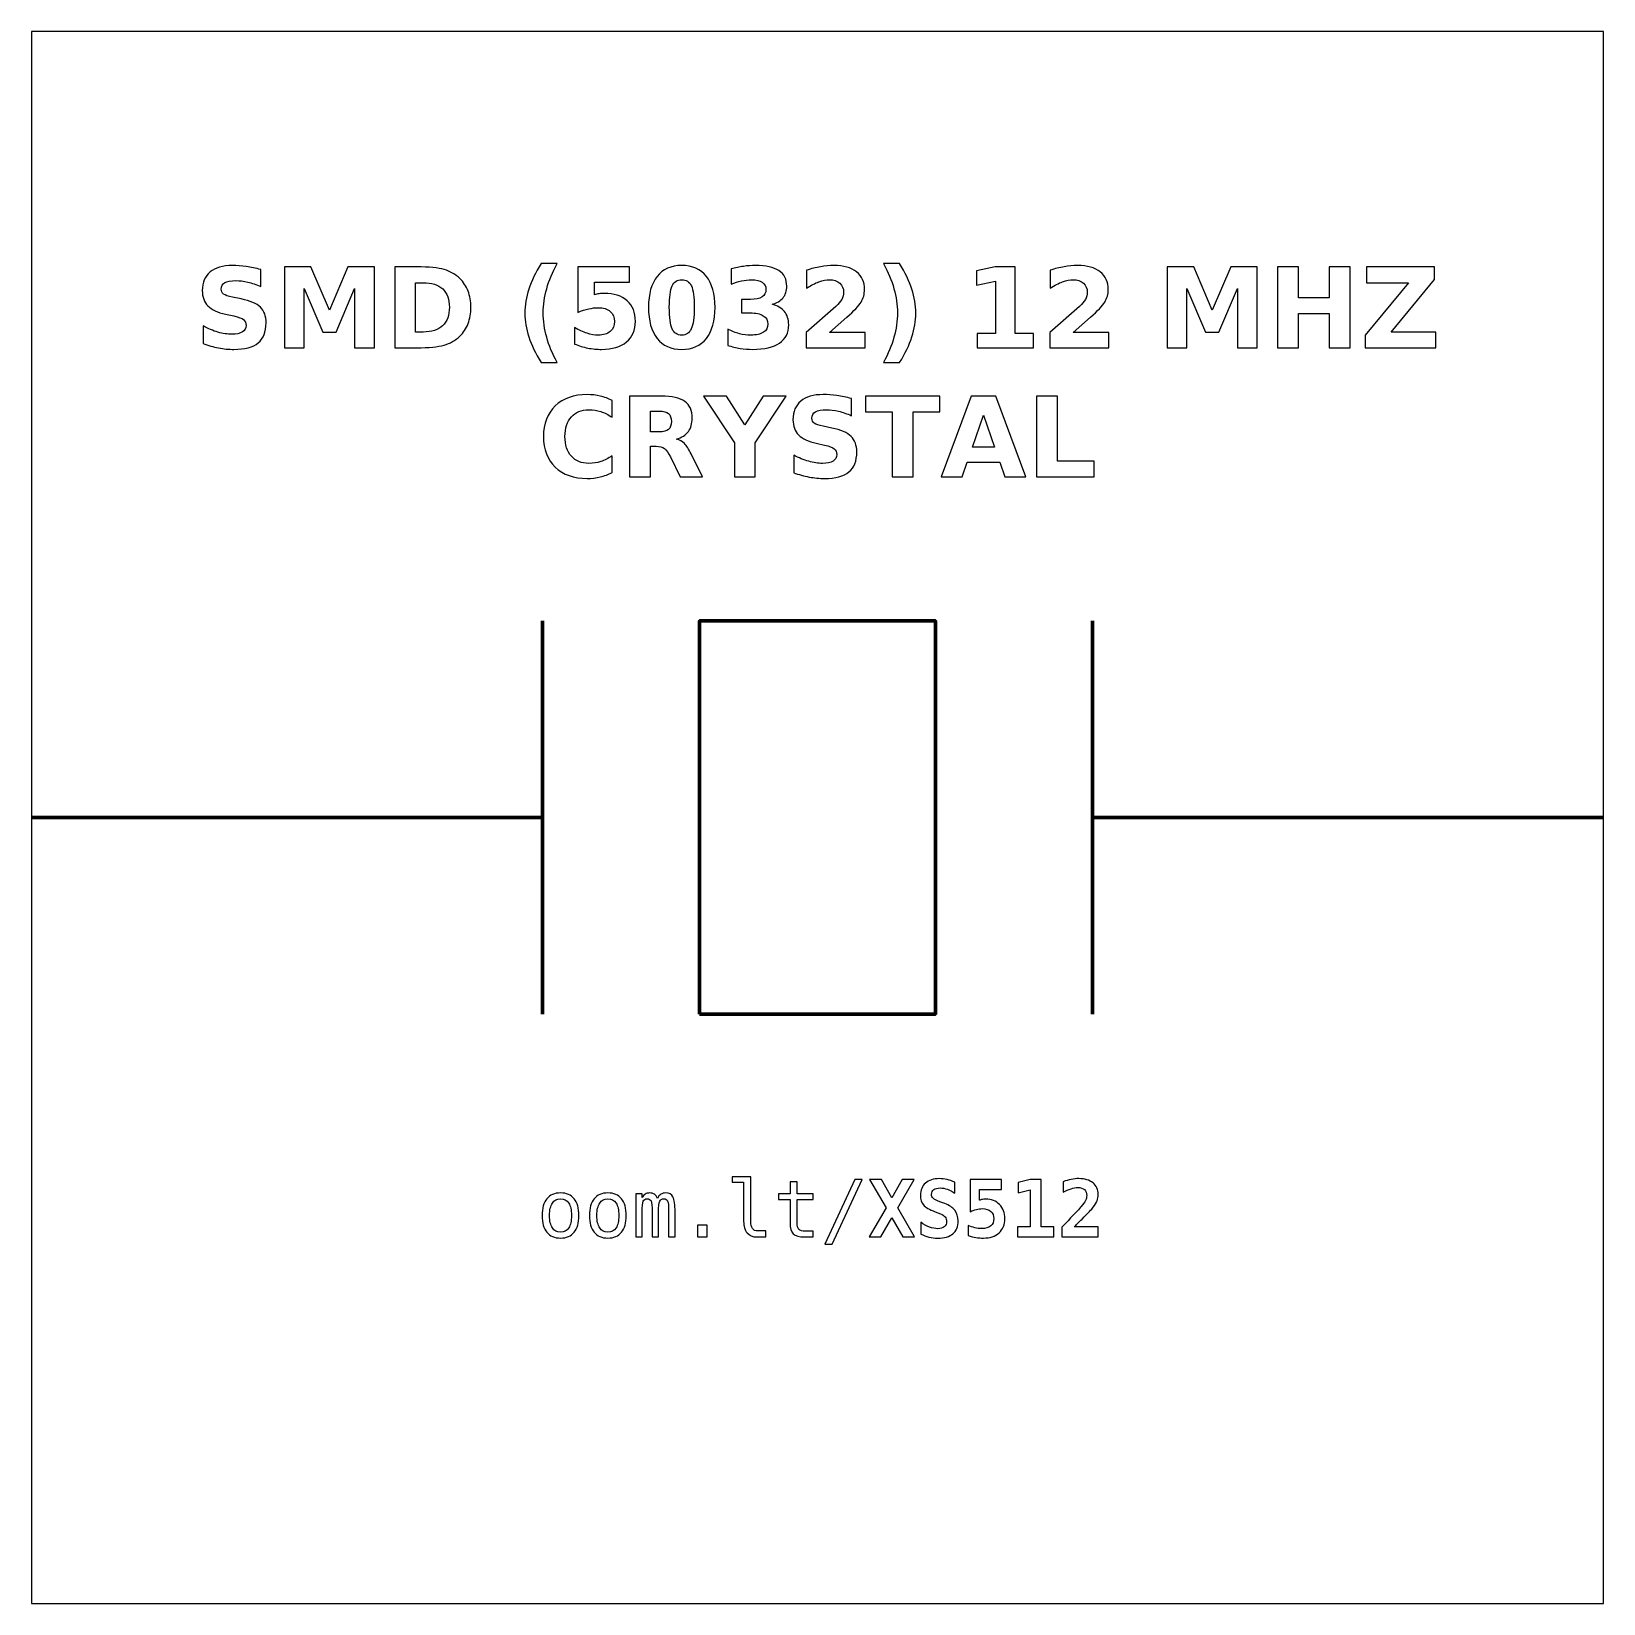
# Model space of a CAD drawing. Header units: centimetres. Extents: x -11.5 to -9.5, y -15.85 to -13.85.
import ezdxf

# ---------------------------------------------------------------- set-up
doc = ezdxf.new("R2010")
doc.units = ezdxf.units.CM
doc.header["$MEASUREMENT"] = 0
doc.layers.add('Layer 1', color=7, linetype='Continuous')

msp = doc.modelspace()

# ---------------------------------------------------------------- linework, layer by layer
at = {"layer": 'Layer 1', "color": 250, "lineweight": 100}
msp.add_lwpolyline([(-10.65001, -15.10001), (-10.35001, -15.10001), (-10.35001, -14.60001), (-10.65001, -14.60001), (-10.65001, -15.10001)], close=True, dxfattribs=at)
at = {"layer": 'Layer 1', "color": 7}
msp.add_open_spline([(-11.5, -13.85), (-11.5, -13.85), (-9.5, -13.85), (-9.5, -13.85), (-9.5, -13.85), (-9.5, -13.85), (-9.5, -15.85), (-9.5, -15.85), (-9.5, -15.85), (-9.5, -15.85), (-11.5, -15.85), (-11.5, -15.85), (-11.5, -15.85), (-11.5, -15.85), (-11.5, -13.85), (-11.5, -13.85)], degree=3, knots=[0, 0, 0, 0, 0.25, 0.25, 0.25, 0.25, 0.5, 0.5, 0.5, 0.5, 0.75, 0.75, 0.75, 0.75, 1, 1, 1, 1], dxfattribs=at)
at = {"layer": 'Layer 1', "color": 250}
for points, knots in [([(-11.20822, -14.15284), (-11.20822, -14.15284), (-11.20822, -14.17459), (-11.20822, -14.17459), (-11.20822, -14.17459), (-11.21387, -14.17207), (-11.21939, -14.17017), (-11.22475, -14.16888), (-11.22475, -14.16888), (-11.23014, -14.16758), (-11.23522, -14.16695), (-11.23999, -14.16695), (-11.23999, -14.16695), (-11.24632, -14.16695), (-11.25102, -14.16782), (-11.25406, -14.16956), (-11.25406, -14.16956), (-11.25709, -14.17132), (-11.2586, -14.17403), (-11.2586, -14.1777), (-11.2586, -14.1777), (-11.2586, -14.18045), (-11.25759, -14.18261), (-11.25554, -14.18414), (-11.25554, -14.18414), (-11.25349, -14.18567), (-11.24978, -14.18701), (-11.24439, -14.18811), (-11.24439, -14.18811), (-11.24439, -14.18811), (-11.2331, -14.19037), (-11.2331, -14.19037), (-11.2331, -14.19037), (-11.22165, -14.19268), (-11.21354, -14.19616), (-11.20872, -14.20086), (-11.20872, -14.20086), (-11.20389, -14.20554), (-11.20147, -14.2122), (-11.20147, -14.22083), (-11.20147, -14.22083), (-11.20147, -14.23219), (-11.20483, -14.24063), (-11.21156, -14.24616), (-11.21156, -14.24616), (-11.21829, -14.25168), (-11.22856, -14.25446), (-11.24239, -14.25446), (-11.24239, -14.25446), (-11.24893, -14.25446), (-11.25547, -14.25385), (-11.26203, -14.2526), (-11.26203, -14.2526), (-11.26859, -14.25135), (-11.27518, -14.24952), (-11.28174, -14.2471), (-11.28174, -14.2471), (-11.28174, -14.2471), (-11.28174, -14.22471), (-11.28174, -14.22471), (-11.28174, -14.22471), (-11.27518, -14.22819), (-11.26883, -14.23082), (-11.26269, -14.23259), (-11.26269, -14.23259), (-11.25655, -14.23435), (-11.25065, -14.23524), (-11.24496, -14.23524), (-11.24496, -14.23524), (-11.23917, -14.23524), (-11.23473, -14.23428), (-11.23165, -14.23235), (-11.23165, -14.23235), (-11.22856, -14.23042), (-11.22704, -14.22767), (-11.22704, -14.22407), (-11.22704, -14.22407), (-11.22704, -14.22087), (-11.22807, -14.21838), (-11.23016, -14.21664), (-11.23016, -14.21664), (-11.23226, -14.2149), (-11.23642, -14.21333), (-11.24268, -14.21196), (-11.24268, -14.21196), (-11.24268, -14.21196), (-11.25295, -14.20968), (-11.25295, -14.20968), (-11.25295, -14.20968), (-11.26323, -14.20747), (-11.27076, -14.20397), (-11.27551, -14.19914), (-11.27551, -14.19914), (-11.28026, -14.19432), (-11.28263, -14.18781), (-11.28263, -14.17965), (-11.28263, -14.17965), (-11.28263, -14.16939), (-11.27932, -14.16151), (-11.27271, -14.15601), (-11.27271, -14.15601), (-11.2661, -14.15048), (-11.2566, -14.14773), (-11.24418, -14.14773), (-11.24418, -14.14773), (-11.23854, -14.14773), (-11.23273, -14.14816), (-11.22675, -14.149), (-11.22675, -14.149), (-11.22078, -14.14985), (-11.2146, -14.15112), (-11.20822, -14.15284)], [0, 0, 0, 0, 0.0357143, 0.0357143, 0.0357143, 0.0357143, 0.0714286, 0.0714286, 0.0714286, 0.0714286, 0.1071429, 0.1071429, 0.1071429, 0.1071429, 0.1428571, 0.1428571, 0.1428571, 0.1428571, 0.1785714, 0.1785714, 0.1785714, 0.1785714, 0.2142857, 0.2142857, 0.2142857, 0.2142857, 0.25, 0.25, 0.25, 0.25, 0.2857143, 0.2857143, 0.2857143, 0.2857143, 0.3214286, 0.3214286, 0.3214286, 0.3214286, 0.3571429, 0.3571429, 0.3571429, 0.3571429, 0.3928571, 0.3928571, 0.3928571, 0.3928571, 0.4285714, 0.4285714, 0.4285714, 0.4285714, 0.4642857, 0.4642857, 0.4642857, 0.4642857, 0.5, 0.5, 0.5, 0.5, 0.5357143, 0.5357143, 0.5357143, 0.5357143, 0.5714286, 0.5714286, 0.5714286, 0.5714286, 0.6071429, 0.6071429, 0.6071429, 0.6071429, 0.6428571, 0.6428571, 0.6428571, 0.6428571, 0.6785714, 0.6785714, 0.6785714, 0.6785714, 0.7142857, 0.7142857, 0.7142857, 0.7142857, 0.75, 0.75, 0.75, 0.75, 0.7857143, 0.7857143, 0.7857143, 0.7857143, 0.8214286, 0.8214286, 0.8214286, 0.8214286, 0.8571429, 0.8571429, 0.8571429, 0.8571429, 0.8928571, 0.8928571, 0.8928571, 0.8928571, 0.9285714, 0.9285714, 0.9285714, 0.9285714, 0.9642857, 0.9642857, 0.9642857, 0.9642857, 1, 1, 1, 1]), ([(-11.17819, -14.14959), (-11.17819, -14.14959), (-11.14444, -14.14959), (-11.14444, -14.14959), (-11.14444, -14.14959), (-11.14444, -14.14959), (-11.12099, -14.20465), (-11.12099, -14.20465), (-11.12099, -14.20465), (-11.12099, -14.20465), (-11.09743, -14.14959), (-11.09743, -14.14959), (-11.09743, -14.14959), (-11.09743, -14.14959), (-11.06375, -14.14959), (-11.06375, -14.14959), (-11.06375, -14.14959), (-11.06375, -14.14959), (-11.06375, -14.25246), (-11.06375, -14.25246), (-11.06375, -14.25246), (-11.06375, -14.25246), (-11.08882, -14.25246), (-11.08882, -14.25246), (-11.08882, -14.25246), (-11.08882, -14.25246), (-11.08882, -14.17722), (-11.08882, -14.17722), (-11.08882, -14.17722), (-11.08882, -14.17722), (-11.11253, -14.23268), (-11.11253, -14.23268), (-11.11253, -14.23268), (-11.11253, -14.23268), (-11.12934, -14.23268), (-11.12934, -14.23268), (-11.12934, -14.23268), (-11.12934, -14.23268), (-11.15305, -14.17722), (-11.15305, -14.17722), (-11.15305, -14.17722), (-11.15305, -14.17722), (-11.15305, -14.25246), (-11.15305, -14.25246), (-11.15305, -14.25246), (-11.15305, -14.25246), (-11.17819, -14.25246), (-11.17819, -14.25246), (-11.17819, -14.25246), (-11.17819, -14.25246), (-11.17819, -14.14959), (-11.17819, -14.14959)], [0, 0, 0, 0, 0.0769231, 0.0769231, 0.0769231, 0.0769231, 0.1538462, 0.1538462, 0.1538462, 0.1538462, 0.2307692, 0.2307692, 0.2307692, 0.2307692, 0.3076923, 0.3076923, 0.3076923, 0.3076923, 0.3846154, 0.3846154, 0.3846154, 0.3846154, 0.4615385, 0.4615385, 0.4615385, 0.4615385, 0.5384615, 0.5384615, 0.5384615, 0.5384615, 0.6153846, 0.6153846, 0.6153846, 0.6153846, 0.6923077, 0.6923077, 0.6923077, 0.6923077, 0.7692308, 0.7692308, 0.7692308, 0.7692308, 0.8461538, 0.8461538, 0.8461538, 0.8461538, 0.9230769, 0.9230769, 0.9230769, 0.9230769, 1, 1, 1, 1]), ([(-11.03776, -14.14959), (-11.03776, -14.14959), (-11.00977, -14.14959), (-11.00977, -14.14959), (-11.00977, -14.14959), (-10.99416, -14.14959), (-10.98254, -14.1507), (-10.9749, -14.15293), (-10.9749, -14.15293), (-10.96725, -14.15516), (-10.96069, -14.15893), (-10.95521, -14.16427), (-10.95521, -14.16427), (-10.95039, -14.1689), (-10.94682, -14.17426), (-10.94446, -14.18033), (-10.94446, -14.18033), (-10.94214, -14.18637), (-10.94096, -14.19324), (-10.94096, -14.20093), (-10.94096, -14.20093), (-10.94096, -14.20869), (-10.94214, -14.21561), (-10.94446, -14.2217), (-10.94446, -14.2217), (-10.94682, -14.22779), (-10.95039, -14.23315), (-10.95521, -14.23778), (-10.95521, -14.23778), (-10.96074, -14.24312), (-10.96735, -14.24689), (-10.97506, -14.24912), (-10.97506, -14.24912), (-10.98278, -14.25135), (-10.99435, -14.25246), (-11.00977, -14.25246), (-11.00977, -14.25246), (-11.00977, -14.25246), (-11.03776, -14.25246), (-11.03776, -14.25246), (-11.03776, -14.25246), (-11.03776, -14.25246), (-11.03776, -14.14959), (-11.03776, -14.14959)], [0, 0, 0, 0, 0.0909091, 0.0909091, 0.0909091, 0.0909091, 0.1818182, 0.1818182, 0.1818182, 0.1818182, 0.2727273, 0.2727273, 0.2727273, 0.2727273, 0.3636364, 0.3636364, 0.3636364, 0.3636364, 0.4545455, 0.4545455, 0.4545455, 0.4545455, 0.5454545, 0.5454545, 0.5454545, 0.5454545, 0.6363636, 0.6363636, 0.6363636, 0.6363636, 0.7272727, 0.7272727, 0.7272727, 0.7272727, 0.8181818, 0.8181818, 0.8181818, 0.8181818, 0.9090909, 0.9090909, 0.9090909, 0.9090909, 1, 1, 1, 1]), ([(-10.83127, -14.27106), (-10.83127, -14.27106), (-10.85173, -14.27106), (-10.85173, -14.27106), (-10.85173, -14.27106), (-10.85876, -14.25973), (-10.86396, -14.24893), (-10.8673, -14.2387), (-10.8673, -14.2387), (-10.87066, -14.22849), (-10.87233, -14.21836), (-10.87233, -14.20829), (-10.87233, -14.20829), (-10.87233, -14.19823), (-10.87064, -14.18804), (-10.86728, -14.17774), (-10.86728, -14.17774), (-10.86389, -14.16742), (-10.85872, -14.15665), (-10.85173, -14.14538), (-10.85173, -14.14538), (-10.85173, -14.14538), (-10.83127, -14.14538), (-10.83127, -14.14538), (-10.83127, -14.14538), (-10.83715, -14.15627), (-10.84155, -14.16692), (-10.84449, -14.17732), (-10.84449, -14.17732), (-10.84743, -14.18771), (-10.84891, -14.19799), (-10.84891, -14.20815), (-10.84891, -14.20815), (-10.84891, -14.21831), (-10.84745, -14.22859), (-10.84454, -14.23903), (-10.84454, -14.23903), (-10.84162, -14.24945), (-10.8372, -14.26013), (-10.83127, -14.27106)], [0, 0, 0, 0, 0.1, 0.1, 0.1, 0.1, 0.2, 0.2, 0.2, 0.2, 0.3, 0.3, 0.3, 0.3, 0.4, 0.4, 0.4, 0.4, 0.5, 0.5, 0.5, 0.5, 0.6, 0.6, 0.6, 0.6, 0.7, 0.7, 0.7, 0.7, 0.8, 0.8, 0.8, 0.8, 0.9, 0.9, 0.9, 0.9, 1, 1, 1, 1]), ([(-10.80502, -14.14959), (-10.80502, -14.14959), (-10.73908, -14.14959), (-10.73908, -14.14959), (-10.73908, -14.14959), (-10.73908, -14.14959), (-10.73908, -14.16909), (-10.73908, -14.16909), (-10.73908, -14.16909), (-10.73908, -14.16909), (-10.78388, -14.16909), (-10.78388, -14.16909), (-10.78388, -14.16909), (-10.78388, -14.16909), (-10.78388, -14.18501), (-10.78388, -14.18501), (-10.78388, -14.18501), (-10.78186, -14.18447), (-10.77983, -14.18405), (-10.77779, -14.18374), (-10.77779, -14.18374), (-10.77574, -14.18343), (-10.7736, -14.18329), (-10.77141, -14.18329), (-10.77141, -14.18329), (-10.75886, -14.18329), (-10.7491, -14.18642), (-10.74211, -14.1927), (-10.74211, -14.1927), (-10.73513, -14.19896), (-10.73165, -14.2077), (-10.73165, -14.2189), (-10.73165, -14.2189), (-10.73165, -14.23002), (-10.73546, -14.23873), (-10.74305, -14.24503), (-10.74305, -14.24503), (-10.75065, -14.25131), (-10.76121, -14.25446), (-10.77471, -14.25446), (-10.77471, -14.25446), (-10.78054, -14.25446), (-10.78633, -14.25389), (-10.79204, -14.25277), (-10.79204, -14.25277), (-10.79776, -14.25164), (-10.80345, -14.24994), (-10.80909, -14.24764), (-10.80909, -14.24764), (-10.80909, -14.24764), (-10.80909, -14.22675), (-10.80909, -14.22675), (-10.80909, -14.22675), (-10.80349, -14.22998), (-10.79818, -14.23238), (-10.79315, -14.23397), (-10.79315, -14.23397), (-10.78811, -14.2356), (-10.78336, -14.2364), (-10.77892, -14.2364), (-10.77892, -14.2364), (-10.77247, -14.2364), (-10.76742, -14.23482), (-10.76372, -14.23167), (-10.76372, -14.23167), (-10.76003, -14.22854), (-10.75817, -14.22429), (-10.75817, -14.2189), (-10.75817, -14.2189), (-10.75817, -14.21349), (-10.76003, -14.20923), (-10.76372, -14.20611), (-10.76372, -14.20611), (-10.76742, -14.20298), (-10.77247, -14.20143), (-10.77892, -14.20143), (-10.77892, -14.20143), (-10.78273, -14.20143), (-10.7868, -14.20192), (-10.7911, -14.20291), (-10.7911, -14.20291), (-10.79543, -14.20389), (-10.80006, -14.20542), (-10.80502, -14.20749), (-10.80502, -14.20749), (-10.80502, -14.20749), (-10.80502, -14.14959), (-10.80502, -14.14959)], [0, 0, 0, 0, 0.0454545, 0.0454545, 0.0454545, 0.0454545, 0.0909091, 0.0909091, 0.0909091, 0.0909091, 0.1363636, 0.1363636, 0.1363636, 0.1363636, 0.1818182, 0.1818182, 0.1818182, 0.1818182, 0.2272727, 0.2272727, 0.2272727, 0.2272727, 0.2727273, 0.2727273, 0.2727273, 0.2727273, 0.3181818, 0.3181818, 0.3181818, 0.3181818, 0.3636364, 0.3636364, 0.3636364, 0.3636364, 0.4090909, 0.4090909, 0.4090909, 0.4090909, 0.4545455, 0.4545455, 0.4545455, 0.4545455, 0.5, 0.5, 0.5, 0.5, 0.5454545, 0.5454545, 0.5454545, 0.5454545, 0.5909091, 0.5909091, 0.5909091, 0.5909091, 0.6363636, 0.6363636, 0.6363636, 0.6363636, 0.6818182, 0.6818182, 0.6818182, 0.6818182, 0.7272727, 0.7272727, 0.7272727, 0.7272727, 0.7727273, 0.7727273, 0.7727273, 0.7727273, 0.8181818, 0.8181818, 0.8181818, 0.8181818, 0.8636364, 0.8636364, 0.8636364, 0.8636364, 0.9090909, 0.9090909, 0.9090909, 0.9090909, 0.9545455, 0.9545455, 0.9545455, 0.9545455, 1, 1, 1, 1]), ([(-10.63035, -14.20112), (-10.63035, -14.21817), (-10.63402, -14.23132), (-10.64138, -14.24058), (-10.64138, -14.24058), (-10.64872, -14.24983), (-10.65916, -14.25446), (-10.67266, -14.25446), (-10.67266, -14.25446), (-10.68621, -14.25446), (-10.69667, -14.24983), (-10.70401, -14.24058), (-10.70401, -14.24058), (-10.71137, -14.23132), (-10.71504, -14.21817), (-10.71504, -14.20112), (-10.71504, -14.20112), (-10.71504, -14.18405), (-10.71137, -14.17087), (-10.70401, -14.16161), (-10.70401, -14.16161), (-10.69667, -14.15237), (-10.68621, -14.14773), (-10.67266, -14.14773), (-10.67266, -14.14773), (-10.65916, -14.14773), (-10.64872, -14.15237), (-10.64138, -14.16161), (-10.64138, -14.16161), (-10.63402, -14.17087), (-10.63035, -14.18405), (-10.63035, -14.20112)], [0, 0, 0, 0, 0.125, 0.125, 0.125, 0.125, 0.25, 0.25, 0.25, 0.25, 0.375, 0.375, 0.375, 0.375, 0.5, 0.5, 0.5, 0.5, 0.625, 0.625, 0.625, 0.625, 0.75, 0.75, 0.75, 0.75, 0.875, 0.875, 0.875, 0.875, 1, 1, 1, 1]), ([(-10.55787, -14.19698), (-10.55095, -14.19877), (-10.54566, -14.2019), (-10.54206, -14.20632), (-10.54206, -14.20632), (-10.53846, -14.21076), (-10.53665, -14.21638), (-10.53665, -14.22323), (-10.53665, -14.22323), (-10.53665, -14.23343), (-10.54056, -14.24119), (-10.54836, -14.24651), (-10.54836, -14.24651), (-10.55617, -14.2518), (-10.56756, -14.25446), (-10.58254, -14.25446), (-10.58254, -14.25446), (-10.58783, -14.25446), (-10.59312, -14.25404), (-10.59844, -14.25319), (-10.59844, -14.25319), (-10.60373, -14.25234), (-10.60897, -14.25105), (-10.61417, -14.24936), (-10.61417, -14.24936), (-10.61417, -14.24936), (-10.61417, -14.22889), (-10.61417, -14.22889), (-10.61417, -14.22889), (-10.60921, -14.23136), (-10.60429, -14.23325), (-10.5994, -14.23452), (-10.5994, -14.23452), (-10.59451, -14.23576), (-10.58969, -14.2364), (-10.58496, -14.2364), (-10.58496, -14.2364), (-10.57793, -14.2364), (-10.57254, -14.23517), (-10.5688, -14.23275), (-10.5688, -14.23275), (-10.56506, -14.23031), (-10.56318, -14.22683), (-10.56318, -14.22226), (-10.56318, -14.22226), (-10.56318, -14.21758), (-10.56511, -14.21403), (-10.56894, -14.21163), (-10.56894, -14.21163), (-10.57278, -14.20921), (-10.57844, -14.20801), (-10.58592, -14.20801), (-10.58592, -14.20801), (-10.58592, -14.20801), (-10.59653, -14.20801), (-10.59653, -14.20801), (-10.59653, -14.20801), (-10.59653, -14.20801), (-10.59653, -14.19091), (-10.59653, -14.19091), (-10.59653, -14.19091), (-10.59653, -14.19091), (-10.58538, -14.19091), (-10.58538, -14.19091), (-10.58538, -14.19091), (-10.5787, -14.19091), (-10.57376, -14.18988), (-10.5705, -14.18778), (-10.5705, -14.18778), (-10.56723, -14.18569), (-10.5656, -14.18252), (-10.5656, -14.17826), (-10.5656, -14.17826), (-10.5656, -14.17431), (-10.56718, -14.17125), (-10.57035, -14.16911), (-10.57035, -14.16911), (-10.57353, -14.16695), (-10.578, -14.16587), (-10.58378, -14.16587), (-10.58378, -14.16587), (-10.58806, -14.16587), (-10.59237, -14.16634), (-10.59674, -14.1673), (-10.59674, -14.1673), (-10.60109, -14.16826), (-10.60542, -14.1697), (-10.60975, -14.17158), (-10.60975, -14.17158), (-10.60975, -14.17158), (-10.60975, -14.15215), (-10.60975, -14.15215), (-10.60975, -14.15215), (-10.6045, -14.15067), (-10.59933, -14.14957), (-10.59418, -14.14884), (-10.59418, -14.14884), (-10.58903, -14.14811), (-10.584, -14.14773), (-10.57903, -14.14773), (-10.57903, -14.14773), (-10.56567, -14.14773), (-10.55566, -14.14992), (-10.54902, -14.15432), (-10.54902, -14.15432), (-10.54239, -14.15869), (-10.53908, -14.1653), (-10.53908, -14.17412), (-10.53908, -14.17412), (-10.53908, -14.18012), (-10.54065, -14.18506), (-10.54383, -14.18889), (-10.54383, -14.18889), (-10.547, -14.19272), (-10.55168, -14.19543), (-10.55787, -14.19698)], [0, 0, 0, 0, 0.0344828, 0.0344828, 0.0344828, 0.0344828, 0.0689655, 0.0689655, 0.0689655, 0.0689655, 0.1034483, 0.1034483, 0.1034483, 0.1034483, 0.137931, 0.137931, 0.137931, 0.137931, 0.1724138, 0.1724138, 0.1724138, 0.1724138, 0.2068966, 0.2068966, 0.2068966, 0.2068966, 0.2413793, 0.2413793, 0.2413793, 0.2413793, 0.2758621, 0.2758621, 0.2758621, 0.2758621, 0.3103448, 0.3103448, 0.3103448, 0.3103448, 0.3448276, 0.3448276, 0.3448276, 0.3448276, 0.3793103, 0.3793103, 0.3793103, 0.3793103, 0.4137931, 0.4137931, 0.4137931, 0.4137931, 0.4482759, 0.4482759, 0.4482759, 0.4482759, 0.4827586, 0.4827586, 0.4827586, 0.4827586, 0.5172414, 0.5172414, 0.5172414, 0.5172414, 0.5517241, 0.5517241, 0.5517241, 0.5517241, 0.5862069, 0.5862069, 0.5862069, 0.5862069, 0.6206897, 0.6206897, 0.6206897, 0.6206897, 0.6551724, 0.6551724, 0.6551724, 0.6551724, 0.6896552, 0.6896552, 0.6896552, 0.6896552, 0.7241379, 0.7241379, 0.7241379, 0.7241379, 0.7586207, 0.7586207, 0.7586207, 0.7586207, 0.7931034, 0.7931034, 0.7931034, 0.7931034, 0.8275862, 0.8275862, 0.8275862, 0.8275862, 0.862069, 0.862069, 0.862069, 0.862069, 0.8965517, 0.8965517, 0.8965517, 0.8965517, 0.9310345, 0.9310345, 0.9310345, 0.9310345, 0.9655172, 0.9655172, 0.9655172, 0.9655172, 1, 1, 1, 1]), ([(-10.48475, -14.23296), (-10.48475, -14.23296), (-10.43947, -14.23296), (-10.43947, -14.23296), (-10.43947, -14.23296), (-10.43947, -14.23296), (-10.43947, -14.25246), (-10.43947, -14.25246), (-10.43947, -14.25246), (-10.43947, -14.25246), (-10.51424, -14.25246), (-10.51424, -14.25246), (-10.51424, -14.25246), (-10.51424, -14.25246), (-10.51424, -14.23296), (-10.51424, -14.23296), (-10.51424, -14.23296), (-10.51424, -14.23296), (-10.47668, -14.19983), (-10.47668, -14.19983), (-10.47668, -14.19983), (-10.47332, -14.19679), (-10.47085, -14.19383), (-10.46925, -14.19094), (-10.46925, -14.19094), (-10.46763, -14.18804), (-10.46683, -14.18503), (-10.46683, -14.1819), (-10.46683, -14.1819), (-10.46683, -14.17708), (-10.46845, -14.1732), (-10.47169, -14.17026), (-10.47169, -14.17026), (-10.47492, -14.16732), (-10.47922, -14.16587), (-10.48461, -14.16587), (-10.48461, -14.16587), (-10.48874, -14.16587), (-10.49326, -14.16676), (-10.49818, -14.16852), (-10.49818, -14.16852), (-10.50309, -14.17029), (-10.50836, -14.17292), (-10.51396, -14.1764), (-10.51396, -14.1764), (-10.51396, -14.1764), (-10.51396, -14.1538), (-10.51396, -14.1538), (-10.51396, -14.1538), (-10.50798, -14.15183), (-10.50208, -14.15032), (-10.49625, -14.14929), (-10.49625, -14.14929), (-10.49041, -14.14825), (-10.4847, -14.14773), (-10.47908, -14.14773), (-10.47908, -14.14773), (-10.46678, -14.14773), (-10.45721, -14.15044), (-10.45039, -14.15587), (-10.45039, -14.15587), (-10.44357, -14.16128), (-10.44016, -14.16883), (-10.44016, -14.17854), (-10.44016, -14.17854), (-10.44016, -14.18414), (-10.44161, -14.18936), (-10.44451, -14.19421), (-10.44451, -14.19421), (-10.4474, -14.19905), (-10.45349, -14.20554), (-10.46276, -14.21368), (-10.46276, -14.21368), (-10.46276, -14.21368), (-10.48475, -14.23296), (-10.48475, -14.23296)], [0, 0, 0, 0, 0.0526316, 0.0526316, 0.0526316, 0.0526316, 0.1052632, 0.1052632, 0.1052632, 0.1052632, 0.1578947, 0.1578947, 0.1578947, 0.1578947, 0.2105263, 0.2105263, 0.2105263, 0.2105263, 0.2631579, 0.2631579, 0.2631579, 0.2631579, 0.3157895, 0.3157895, 0.3157895, 0.3157895, 0.3684211, 0.3684211, 0.3684211, 0.3684211, 0.4210526, 0.4210526, 0.4210526, 0.4210526, 0.4736842, 0.4736842, 0.4736842, 0.4736842, 0.5263158, 0.5263158, 0.5263158, 0.5263158, 0.5789474, 0.5789474, 0.5789474, 0.5789474, 0.6315789, 0.6315789, 0.6315789, 0.6315789, 0.6842105, 0.6842105, 0.6842105, 0.6842105, 0.7368421, 0.7368421, 0.7368421, 0.7368421, 0.7894737, 0.7894737, 0.7894737, 0.7894737, 0.8421053, 0.8421053, 0.8421053, 0.8421053, 0.8947368, 0.8947368, 0.8947368, 0.8947368, 0.9473684, 0.9473684, 0.9473684, 0.9473684, 1, 1, 1, 1]), ([(-10.41593, -14.27106), (-10.41005, -14.26013), (-10.40563, -14.24945), (-10.40269, -14.23903), (-10.40269, -14.23903), (-10.39975, -14.22859), (-10.39829, -14.21831), (-10.39829, -14.20815), (-10.39829, -14.20815), (-10.39829, -14.19799), (-10.39975, -14.18771), (-10.40269, -14.17732), (-10.40269, -14.17732), (-10.40563, -14.16692), (-10.41005, -14.15627), (-10.41593, -14.14538), (-10.41593, -14.14538), (-10.41593, -14.14538), (-10.39547, -14.14538), (-10.39547, -14.14538), (-10.39547, -14.14538), (-10.38849, -14.15665), (-10.38331, -14.16742), (-10.37992, -14.17774), (-10.37992, -14.17774), (-10.37656, -14.18804), (-10.37487, -14.19823), (-10.37487, -14.20829), (-10.37487, -14.20829), (-10.37487, -14.21836), (-10.37654, -14.22849), (-10.3799, -14.2387), (-10.3799, -14.2387), (-10.38324, -14.24893), (-10.38844, -14.25973), (-10.39547, -14.27106), (-10.39547, -14.27106), (-10.39547, -14.27106), (-10.41593, -14.27106), (-10.41593, -14.27106)], [0, 0, 0, 0, 0.1, 0.1, 0.1, 0.1, 0.2, 0.2, 0.2, 0.2, 0.3, 0.3, 0.3, 0.3, 0.4, 0.4, 0.4, 0.4, 0.5, 0.5, 0.5, 0.5, 0.6, 0.6, 0.6, 0.6, 0.7, 0.7, 0.7, 0.7, 0.8, 0.8, 0.8, 0.8, 0.9, 0.9, 0.9, 0.9, 1, 1, 1, 1]), ([(-10.29707, -14.23414), (-10.29707, -14.23414), (-10.27364, -14.23414), (-10.27364, -14.23414), (-10.27364, -14.23414), (-10.27364, -14.23414), (-10.27364, -14.16765), (-10.27364, -14.16765), (-10.27364, -14.16765), (-10.27364, -14.16765), (-10.29768, -14.17262), (-10.29768, -14.17262), (-10.29768, -14.17262), (-10.29768, -14.17262), (-10.29768, -14.15455), (-10.29768, -14.15455), (-10.29768, -14.15455), (-10.29768, -14.15455), (-10.27378, -14.14959), (-10.27378, -14.14959), (-10.27378, -14.14959), (-10.27378, -14.14959), (-10.24857, -14.14959), (-10.24857, -14.14959), (-10.24857, -14.14959), (-10.24857, -14.14959), (-10.24857, -14.23414), (-10.24857, -14.23414), (-10.24857, -14.23414), (-10.24857, -14.23414), (-10.22515, -14.23414), (-10.22515, -14.23414), (-10.22515, -14.23414), (-10.22515, -14.23414), (-10.22515, -14.25246), (-10.22515, -14.25246), (-10.22515, -14.25246), (-10.22515, -14.25246), (-10.29707, -14.25246), (-10.29707, -14.25246), (-10.29707, -14.25246), (-10.29707, -14.25246), (-10.29707, -14.23414), (-10.29707, -14.23414)], [0, 0, 0, 0, 0.0909091, 0.0909091, 0.0909091, 0.0909091, 0.1818182, 0.1818182, 0.1818182, 0.1818182, 0.2727273, 0.2727273, 0.2727273, 0.2727273, 0.3636364, 0.3636364, 0.3636364, 0.3636364, 0.4545455, 0.4545455, 0.4545455, 0.4545455, 0.5454545, 0.5454545, 0.5454545, 0.5454545, 0.6363636, 0.6363636, 0.6363636, 0.6363636, 0.7272727, 0.7272727, 0.7272727, 0.7272727, 0.8181818, 0.8181818, 0.8181818, 0.8181818, 0.9090909, 0.9090909, 0.9090909, 0.9090909, 1, 1, 1, 1]), ([(-10.17475, -14.23296), (-10.17475, -14.23296), (-10.12947, -14.23296), (-10.12947, -14.23296), (-10.12947, -14.23296), (-10.12947, -14.23296), (-10.12947, -14.25246), (-10.12947, -14.25246), (-10.12947, -14.25246), (-10.12947, -14.25246), (-10.20424, -14.25246), (-10.20424, -14.25246), (-10.20424, -14.25246), (-10.20424, -14.25246), (-10.20424, -14.23296), (-10.20424, -14.23296), (-10.20424, -14.23296), (-10.20424, -14.23296), (-10.16668, -14.19983), (-10.16668, -14.19983), (-10.16668, -14.19983), (-10.16332, -14.19679), (-10.16085, -14.19383), (-10.15925, -14.19094), (-10.15925, -14.19094), (-10.15763, -14.18804), (-10.15683, -14.18503), (-10.15683, -14.1819), (-10.15683, -14.1819), (-10.15683, -14.17708), (-10.15845, -14.1732), (-10.16169, -14.17026), (-10.16169, -14.17026), (-10.16492, -14.16732), (-10.16922, -14.16587), (-10.17461, -14.16587), (-10.17461, -14.16587), (-10.17874, -14.16587), (-10.18326, -14.16676), (-10.18818, -14.16852), (-10.18818, -14.16852), (-10.19309, -14.17029), (-10.19836, -14.17292), (-10.20396, -14.1764), (-10.20396, -14.1764), (-10.20396, -14.1764), (-10.20396, -14.1538), (-10.20396, -14.1538), (-10.20396, -14.1538), (-10.19798, -14.15183), (-10.19208, -14.15032), (-10.18625, -14.14929), (-10.18625, -14.14929), (-10.18041, -14.14825), (-10.1747, -14.14773), (-10.16908, -14.14773), (-10.16908, -14.14773), (-10.15678, -14.14773), (-10.14721, -14.15044), (-10.14039, -14.15587), (-10.14039, -14.15587), (-10.13357, -14.16128), (-10.13016, -14.16883), (-10.13016, -14.17854), (-10.13016, -14.17854), (-10.13016, -14.18414), (-10.13161, -14.18936), (-10.13451, -14.19421), (-10.13451, -14.19421), (-10.1374, -14.19905), (-10.14349, -14.20554), (-10.15276, -14.21368), (-10.15276, -14.21368), (-10.15276, -14.21368), (-10.17475, -14.23296), (-10.17475, -14.23296)], [0, 0, 0, 0, 0.0526316, 0.0526316, 0.0526316, 0.0526316, 0.1052632, 0.1052632, 0.1052632, 0.1052632, 0.1578947, 0.1578947, 0.1578947, 0.1578947, 0.2105263, 0.2105263, 0.2105263, 0.2105263, 0.2631579, 0.2631579, 0.2631579, 0.2631579, 0.3157895, 0.3157895, 0.3157895, 0.3157895, 0.3684211, 0.3684211, 0.3684211, 0.3684211, 0.4210526, 0.4210526, 0.4210526, 0.4210526, 0.4736842, 0.4736842, 0.4736842, 0.4736842, 0.5263158, 0.5263158, 0.5263158, 0.5263158, 0.5789474, 0.5789474, 0.5789474, 0.5789474, 0.6315789, 0.6315789, 0.6315789, 0.6315789, 0.6842105, 0.6842105, 0.6842105, 0.6842105, 0.7368421, 0.7368421, 0.7368421, 0.7368421, 0.7894737, 0.7894737, 0.7894737, 0.7894737, 0.8421053, 0.8421053, 0.8421053, 0.8421053, 0.8947368, 0.8947368, 0.8947368, 0.8947368, 0.9473684, 0.9473684, 0.9473684, 0.9473684, 1, 1, 1, 1]), ([(-10.05513, -14.14959), (-10.05513, -14.14959), (-10.02138, -14.14959), (-10.02138, -14.14959), (-10.02138, -14.14959), (-10.02138, -14.14959), (-9.99793, -14.20465), (-9.99793, -14.20465), (-9.99793, -14.20465), (-9.99793, -14.20465), (-9.97437, -14.14959), (-9.97437, -14.14959), (-9.97437, -14.14959), (-9.97437, -14.14959), (-9.94069, -14.14959), (-9.94069, -14.14959), (-9.94069, -14.14959), (-9.94069, -14.14959), (-9.94069, -14.25246), (-9.94069, -14.25246), (-9.94069, -14.25246), (-9.94069, -14.25246), (-9.96576, -14.25246), (-9.96576, -14.25246), (-9.96576, -14.25246), (-9.96576, -14.25246), (-9.96576, -14.17722), (-9.96576, -14.17722), (-9.96576, -14.17722), (-9.96576, -14.17722), (-9.98947, -14.23268), (-9.98947, -14.23268), (-9.98947, -14.23268), (-9.98947, -14.23268), (-10.00628, -14.23268), (-10.00628, -14.23268), (-10.00628, -14.23268), (-10.00628, -14.23268), (-10.02999, -14.17722), (-10.02999, -14.17722), (-10.02999, -14.17722), (-10.02999, -14.17722), (-10.02999, -14.25246), (-10.02999, -14.25246), (-10.02999, -14.25246), (-10.02999, -14.25246), (-10.05513, -14.25246), (-10.05513, -14.25246), (-10.05513, -14.25246), (-10.05513, -14.25246), (-10.05513, -14.14959), (-10.05513, -14.14959)], [0, 0, 0, 0, 0.0769231, 0.0769231, 0.0769231, 0.0769231, 0.1538462, 0.1538462, 0.1538462, 0.1538462, 0.2307692, 0.2307692, 0.2307692, 0.2307692, 0.3076923, 0.3076923, 0.3076923, 0.3076923, 0.3846154, 0.3846154, 0.3846154, 0.3846154, 0.4615385, 0.4615385, 0.4615385, 0.4615385, 0.5384615, 0.5384615, 0.5384615, 0.5384615, 0.6153846, 0.6153846, 0.6153846, 0.6153846, 0.6923077, 0.6923077, 0.6923077, 0.6923077, 0.7692308, 0.7692308, 0.7692308, 0.7692308, 0.8461538, 0.8461538, 0.8461538, 0.8461538, 0.9230769, 0.9230769, 0.9230769, 0.9230769, 1, 1, 1, 1]), ([(-9.9147, -14.14959), (-9.9147, -14.14959), (-9.88817, -14.14959), (-9.88817, -14.14959), (-9.88817, -14.14959), (-9.88817, -14.14959), (-9.88817, -14.1888), (-9.88817, -14.1888), (-9.88817, -14.1888), (-9.88817, -14.1888), (-9.84904, -14.1888), (-9.84904, -14.1888), (-9.84904, -14.1888), (-9.84904, -14.1888), (-9.84904, -14.14959), (-9.84904, -14.14959), (-9.84904, -14.14959), (-9.84904, -14.14959), (-9.82251, -14.14959), (-9.82251, -14.14959), (-9.82251, -14.14959), (-9.82251, -14.14959), (-9.82251, -14.25246), (-9.82251, -14.25246), (-9.82251, -14.25246), (-9.82251, -14.25246), (-9.84904, -14.25246), (-9.84904, -14.25246), (-9.84904, -14.25246), (-9.84904, -14.25246), (-9.84904, -14.20886), (-9.84904, -14.20886), (-9.84904, -14.20886), (-9.84904, -14.20886), (-9.88817, -14.20886), (-9.88817, -14.20886), (-9.88817, -14.20886), (-9.88817, -14.20886), (-9.88817, -14.25246), (-9.88817, -14.25246), (-9.88817, -14.25246), (-9.88817, -14.25246), (-9.9147, -14.25246), (-9.9147, -14.25246), (-9.9147, -14.25246), (-9.9147, -14.25246), (-9.9147, -14.14959), (-9.9147, -14.14959)], [0, 0, 0, 0, 0.0833333, 0.0833333, 0.0833333, 0.0833333, 0.1666667, 0.1666667, 0.1666667, 0.1666667, 0.25, 0.25, 0.25, 0.25, 0.3333333, 0.3333333, 0.3333333, 0.3333333, 0.4166667, 0.4166667, 0.4166667, 0.4166667, 0.5, 0.5, 0.5, 0.5, 0.5833333, 0.5833333, 0.5833333, 0.5833333, 0.6666667, 0.6666667, 0.6666667, 0.6666667, 0.75, 0.75, 0.75, 0.75, 0.8333333, 0.8333333, 0.8333333, 0.8333333, 0.9166667, 0.9166667, 0.9166667, 0.9166667, 1, 1, 1, 1]), ([(-9.80164, -14.14959), (-9.80164, -14.14959), (-9.71514, -14.14959), (-9.71514, -14.14959), (-9.71514, -14.14959), (-9.71514, -14.14959), (-9.71514, -14.16565), (-9.71514, -14.16565), (-9.71514, -14.16565), (-9.71514, -14.16565), (-9.77034, -14.2324), (-9.77034, -14.2324), (-9.77034, -14.2324), (-9.77034, -14.2324), (-9.71357, -14.2324), (-9.71357, -14.2324), (-9.71357, -14.2324), (-9.71357, -14.2324), (-9.71357, -14.25246), (-9.71357, -14.25246), (-9.71357, -14.25246), (-9.71357, -14.25246), (-9.80322, -14.25246), (-9.80322, -14.25246), (-9.80322, -14.25246), (-9.80322, -14.25246), (-9.80322, -14.2364), (-9.80322, -14.2364), (-9.80322, -14.2364), (-9.80322, -14.2364), (-9.74802, -14.16965), (-9.74802, -14.16965), (-9.74802, -14.16965), (-9.74802, -14.16965), (-9.80164, -14.16965), (-9.80164, -14.16965), (-9.80164, -14.16965), (-9.80164, -14.16965), (-9.80164, -14.14959), (-9.80164, -14.14959)], [0, 0, 0, 0, 0.1, 0.1, 0.1, 0.1, 0.2, 0.2, 0.2, 0.2, 0.3, 0.3, 0.3, 0.3, 0.4, 0.4, 0.4, 0.4, 0.5, 0.5, 0.5, 0.5, 0.6, 0.6, 0.6, 0.6, 0.7, 0.7, 0.7, 0.7, 0.8, 0.8, 0.8, 0.8, 0.9, 0.9, 0.9, 0.9, 1, 1, 1, 1]), ([(-11.01123, -14.16965), (-11.01123, -14.16965), (-11.01123, -14.2324), (-11.01123, -14.2324), (-11.01123, -14.2324), (-11.01123, -14.2324), (-11.00173, -14.2324), (-11.00173, -14.2324), (-11.00173, -14.2324), (-10.99089, -14.2324), (-10.98261, -14.22972), (-10.9769, -14.22433), (-10.9769, -14.22433), (-10.97118, -14.21897), (-10.96831, -14.21116), (-10.96831, -14.20093), (-10.96831, -14.20093), (-10.96831, -14.19072), (-10.97116, -14.18296), (-10.97685, -14.17765), (-10.97685, -14.17765), (-10.98254, -14.17231), (-10.99084, -14.16965), (-11.00173, -14.16965), (-11.00173, -14.16965), (-11.00173, -14.16965), (-11.01123, -14.16965), (-11.01123, -14.16965)], [0, 0, 0, 0, 0.1428571, 0.1428571, 0.1428571, 0.1428571, 0.2857143, 0.2857143, 0.2857143, 0.2857143, 0.4285714, 0.4285714, 0.4285714, 0.4285714, 0.5714286, 0.5714286, 0.5714286, 0.5714286, 0.7142857, 0.7142857, 0.7142857, 0.7142857, 0.8571429, 0.8571429, 0.8571429, 0.8571429, 1, 1, 1, 1]), ([(-10.65688, -14.20093), (-10.65688, -14.18807), (-10.65808, -14.17901), (-10.6605, -14.17374), (-10.6605, -14.17374), (-10.6629, -14.1685), (-10.66697, -14.16587), (-10.67266, -14.16587), (-10.67266, -14.16587), (-10.67835, -14.16587), (-10.68242, -14.1685), (-10.68487, -14.17374), (-10.68487, -14.17374), (-10.68729, -14.17901), (-10.68851, -14.18807), (-10.68851, -14.20093), (-10.68851, -14.20093), (-10.68851, -14.21391), (-10.68729, -14.22309), (-10.68487, -14.2284), (-10.68487, -14.2284), (-10.68242, -14.23374), (-10.67835, -14.2364), (-10.67266, -14.2364), (-10.67266, -14.2364), (-10.66702, -14.2364), (-10.66297, -14.23374), (-10.66052, -14.2284), (-10.66052, -14.2284), (-10.6581, -14.22309), (-10.65688, -14.21391), (-10.65688, -14.20093)], [0, 0, 0, 0, 0.125, 0.125, 0.125, 0.125, 0.25, 0.25, 0.25, 0.25, 0.375, 0.375, 0.375, 0.375, 0.5, 0.5, 0.5, 0.5, 0.625, 0.625, 0.625, 0.625, 0.75, 0.75, 0.75, 0.75, 0.875, 0.875, 0.875, 0.875, 1, 1, 1, 1]), ([(-10.76116, -14.41107), (-10.76602, -14.41358), (-10.7711, -14.41549), (-10.7764, -14.41678), (-10.7764, -14.41678), (-10.78166, -14.41807), (-10.78719, -14.41871), (-10.79293, -14.41871), (-10.79293, -14.41871), (-10.81005, -14.41871), (-10.82362, -14.41391), (-10.83364, -14.40434), (-10.83364, -14.40434), (-10.84366, -14.39477), (-10.84867, -14.38179), (-10.84867, -14.36537), (-10.84867, -14.36537), (-10.84867, -14.34893), (-10.84366, -14.33592), (-10.83364, -14.32635), (-10.83364, -14.32635), (-10.82362, -14.31678), (-10.81005, -14.31198), (-10.79293, -14.31198), (-10.79293, -14.31198), (-10.78719, -14.31198), (-10.78166, -14.31262), (-10.7764, -14.31391), (-10.7764, -14.31391), (-10.7711, -14.3152), (-10.76602, -14.31711), (-10.76116, -14.31963), (-10.76116, -14.31963), (-10.76116, -14.31963), (-10.76116, -14.34091), (-10.76116, -14.34091), (-10.76116, -14.34091), (-10.76607, -14.33755), (-10.77092, -14.3351), (-10.77569, -14.33355), (-10.77569, -14.33355), (-10.78046, -14.33197), (-10.7855, -14.3312), (-10.79079, -14.3312), (-10.79079, -14.3312), (-10.80024, -14.3312), (-10.8077, -14.33423), (-10.81311, -14.3403), (-10.81311, -14.3403), (-10.81854, -14.34637), (-10.82125, -14.35472), (-10.82125, -14.36537), (-10.82125, -14.36537), (-10.82125, -14.376), (-10.81854, -14.38433), (-10.81311, -14.39039), (-10.81311, -14.39039), (-10.8077, -14.39646), (-10.80024, -14.39949), (-10.79079, -14.39949), (-10.79079, -14.39949), (-10.7855, -14.39949), (-10.78046, -14.39872), (-10.77569, -14.39714), (-10.77569, -14.39714), (-10.77092, -14.39559), (-10.76607, -14.39314), (-10.76116, -14.38978), (-10.76116, -14.38978), (-10.76116, -14.38978), (-10.76116, -14.41107), (-10.76116, -14.41107)], [0, 0, 0, 0, 0.0555556, 0.0555556, 0.0555556, 0.0555556, 0.1111111, 0.1111111, 0.1111111, 0.1111111, 0.1666667, 0.1666667, 0.1666667, 0.1666667, 0.2222222, 0.2222222, 0.2222222, 0.2222222, 0.2777778, 0.2777778, 0.2777778, 0.2777778, 0.3333333, 0.3333333, 0.3333333, 0.3333333, 0.3888889, 0.3888889, 0.3888889, 0.3888889, 0.4444444, 0.4444444, 0.4444444, 0.4444444, 0.5, 0.5, 0.5, 0.5, 0.5555556, 0.5555556, 0.5555556, 0.5555556, 0.6111111, 0.6111111, 0.6111111, 0.6111111, 0.6666667, 0.6666667, 0.6666667, 0.6666667, 0.7222222, 0.7222222, 0.7222222, 0.7222222, 0.7777778, 0.7777778, 0.7777778, 0.7777778, 0.8333333, 0.8333333, 0.8333333, 0.8333333, 0.8888889, 0.8888889, 0.8888889, 0.8888889, 0.9444444, 0.9444444, 0.9444444, 0.9444444, 1, 1, 1, 1]), ([(-10.71266, -14.37779), (-10.71266, -14.37779), (-10.71266, -14.41671), (-10.71266, -14.41671), (-10.71266, -14.41671), (-10.71266, -14.41671), (-10.73919, -14.41671), (-10.73919, -14.41671), (-10.73919, -14.41671), (-10.73919, -14.41671), (-10.73919, -14.31384), (-10.73919, -14.31384), (-10.73919, -14.31384), (-10.73919, -14.31384), (-10.69867, -14.31384), (-10.69867, -14.31384), (-10.69867, -14.31384), (-10.68512, -14.31384), (-10.67517, -14.31612), (-10.66887, -14.32066), (-10.66887, -14.32066), (-10.66255, -14.3252), (-10.65939, -14.3324), (-10.65939, -14.34223), (-10.65939, -14.34223), (-10.65939, -14.34902), (-10.66104, -14.35462), (-10.66431, -14.35897), (-10.66431, -14.35897), (-10.6676, -14.36335), (-10.67256, -14.36657), (-10.67917, -14.36862), (-10.67917, -14.36862), (-10.67555, -14.36946), (-10.67228, -14.37132), (-10.66941, -14.37424), (-10.66941, -14.37424), (-10.66654, -14.37715), (-10.66365, -14.38157), (-10.66071, -14.3875), (-10.66071, -14.3875), (-10.66071, -14.3875), (-10.64629, -14.41671), (-10.64629, -14.41671), (-10.64629, -14.41671), (-10.64629, -14.41671), (-10.67456, -14.41671), (-10.67456, -14.41671), (-10.67456, -14.41671), (-10.67456, -14.41671), (-10.6871, -14.39115), (-10.6871, -14.39115), (-10.6871, -14.39115), (-10.68961, -14.38602), (-10.69218, -14.38249), (-10.69479, -14.38061), (-10.69479, -14.38061), (-10.69738, -14.37873), (-10.70083, -14.37779), (-10.70516, -14.37779), (-10.70516, -14.37779), (-10.70516, -14.37779), (-10.71266, -14.37779), (-10.71266, -14.37779)], [0, 0, 0, 0, 0.0625, 0.0625, 0.0625, 0.0625, 0.125, 0.125, 0.125, 0.125, 0.1875, 0.1875, 0.1875, 0.1875, 0.25, 0.25, 0.25, 0.25, 0.3125, 0.3125, 0.3125, 0.3125, 0.375, 0.375, 0.375, 0.375, 0.4375, 0.4375, 0.4375, 0.4375, 0.5, 0.5, 0.5, 0.5, 0.5625, 0.5625, 0.5625, 0.5625, 0.625, 0.625, 0.625, 0.625, 0.6875, 0.6875, 0.6875, 0.6875, 0.75, 0.75, 0.75, 0.75, 0.8125, 0.8125, 0.8125, 0.8125, 0.875, 0.875, 0.875, 0.875, 0.9375, 0.9375, 0.9375, 0.9375, 1, 1, 1, 1]), ([(-10.64489, -14.31384), (-10.64489, -14.31384), (-10.61589, -14.31384), (-10.61589, -14.31384), (-10.61589, -14.31384), (-10.61589, -14.31384), (-10.59244, -14.35051), (-10.59244, -14.35051), (-10.59244, -14.35051), (-10.59244, -14.35051), (-10.56902, -14.31384), (-10.56902, -14.31384), (-10.56902, -14.31384), (-10.56902, -14.31384), (-10.53995, -14.31384), (-10.53995, -14.31384), (-10.53995, -14.31384), (-10.53995, -14.31384), (-10.57915, -14.37337), (-10.57915, -14.37337), (-10.57915, -14.37337), (-10.57915, -14.37337), (-10.57915, -14.41671), (-10.57915, -14.41671), (-10.57915, -14.41671), (-10.57915, -14.41671), (-10.60568, -14.41671), (-10.60568, -14.41671), (-10.60568, -14.41671), (-10.60568, -14.41671), (-10.60568, -14.37337), (-10.60568, -14.37337), (-10.60568, -14.37337), (-10.60568, -14.37337), (-10.64489, -14.31384), (-10.64489, -14.31384)], [0, 0, 0, 0, 0.1111111, 0.1111111, 0.1111111, 0.1111111, 0.2222222, 0.2222222, 0.2222222, 0.2222222, 0.3333333, 0.3333333, 0.3333333, 0.3333333, 0.4444444, 0.4444444, 0.4444444, 0.4444444, 0.5555556, 0.5555556, 0.5555556, 0.5555556, 0.6666667, 0.6666667, 0.6666667, 0.6666667, 0.7777778, 0.7777778, 0.7777778, 0.7777778, 0.8888889, 0.8888889, 0.8888889, 0.8888889, 1, 1, 1, 1]), ([(-10.45676, -14.31709), (-10.45676, -14.31709), (-10.45676, -14.33884), (-10.45676, -14.33884), (-10.45676, -14.33884), (-10.46241, -14.33632), (-10.46793, -14.33442), (-10.47329, -14.33313), (-10.47329, -14.33313), (-10.47868, -14.33183), (-10.48376, -14.3312), (-10.48853, -14.3312), (-10.48853, -14.3312), (-10.49486, -14.3312), (-10.49956, -14.33207), (-10.5026, -14.33381), (-10.5026, -14.33381), (-10.50563, -14.33557), (-10.50714, -14.33828), (-10.50714, -14.34195), (-10.50714, -14.34195), (-10.50714, -14.3447), (-10.50613, -14.34686), (-10.50408, -14.34839), (-10.50408, -14.34839), (-10.50203, -14.34992), (-10.49832, -14.35126), (-10.49293, -14.35236), (-10.49293, -14.35236), (-10.49293, -14.35236), (-10.48164, -14.35462), (-10.48164, -14.35462), (-10.48164, -14.35462), (-10.47019, -14.35693), (-10.46208, -14.36041), (-10.45726, -14.36511), (-10.45726, -14.36511), (-10.45243, -14.36979), (-10.45001, -14.37645), (-10.45001, -14.38508), (-10.45001, -14.38508), (-10.45001, -14.39644), (-10.45337, -14.40488), (-10.4601, -14.41041), (-10.4601, -14.41041), (-10.46683, -14.41593), (-10.4771, -14.41871), (-10.49093, -14.41871), (-10.49093, -14.41871), (-10.49747, -14.41871), (-10.50401, -14.4181), (-10.51057, -14.41685), (-10.51057, -14.41685), (-10.51713, -14.4156), (-10.52372, -14.41377), (-10.53028, -14.41135), (-10.53028, -14.41135), (-10.53028, -14.41135), (-10.53028, -14.38896), (-10.53028, -14.38896), (-10.53028, -14.38896), (-10.52372, -14.39244), (-10.51737, -14.39507), (-10.51123, -14.39684), (-10.51123, -14.39684), (-10.50509, -14.3986), (-10.49919, -14.39949), (-10.4935, -14.39949), (-10.4935, -14.39949), (-10.48771, -14.39949), (-10.48327, -14.39853), (-10.48019, -14.3966), (-10.48019, -14.3966), (-10.4771, -14.39467), (-10.47558, -14.39192), (-10.47558, -14.38832), (-10.47558, -14.38832), (-10.47558, -14.38512), (-10.47661, -14.38263), (-10.4787, -14.38089), (-10.4787, -14.38089), (-10.4808, -14.37915), (-10.48496, -14.37758), (-10.49122, -14.37621), (-10.49122, -14.37621), (-10.49122, -14.37621), (-10.50149, -14.37393), (-10.50149, -14.37393), (-10.50149, -14.37393), (-10.51177, -14.37172), (-10.5193, -14.36822), (-10.52405, -14.36339), (-10.52405, -14.36339), (-10.5288, -14.35857), (-10.53117, -14.35206), (-10.53117, -14.3439), (-10.53117, -14.3439), (-10.53117, -14.33364), (-10.52786, -14.32576), (-10.52125, -14.32026), (-10.52125, -14.32026), (-10.51464, -14.31473), (-10.50514, -14.31198), (-10.49272, -14.31198), (-10.49272, -14.31198), (-10.48708, -14.31198), (-10.48127, -14.31241), (-10.47529, -14.31325), (-10.47529, -14.31325), (-10.46932, -14.3141), (-10.46314, -14.31537), (-10.45676, -14.31709)], [0, 0, 0, 0, 0.0357143, 0.0357143, 0.0357143, 0.0357143, 0.0714286, 0.0714286, 0.0714286, 0.0714286, 0.1071429, 0.1071429, 0.1071429, 0.1071429, 0.1428571, 0.1428571, 0.1428571, 0.1428571, 0.1785714, 0.1785714, 0.1785714, 0.1785714, 0.2142857, 0.2142857, 0.2142857, 0.2142857, 0.25, 0.25, 0.25, 0.25, 0.2857143, 0.2857143, 0.2857143, 0.2857143, 0.3214286, 0.3214286, 0.3214286, 0.3214286, 0.3571429, 0.3571429, 0.3571429, 0.3571429, 0.3928571, 0.3928571, 0.3928571, 0.3928571, 0.4285714, 0.4285714, 0.4285714, 0.4285714, 0.4642857, 0.4642857, 0.4642857, 0.4642857, 0.5, 0.5, 0.5, 0.5, 0.5357143, 0.5357143, 0.5357143, 0.5357143, 0.5714286, 0.5714286, 0.5714286, 0.5714286, 0.6071429, 0.6071429, 0.6071429, 0.6071429, 0.6428571, 0.6428571, 0.6428571, 0.6428571, 0.6785714, 0.6785714, 0.6785714, 0.6785714, 0.7142857, 0.7142857, 0.7142857, 0.7142857, 0.75, 0.75, 0.75, 0.75, 0.7857143, 0.7857143, 0.7857143, 0.7857143, 0.8214286, 0.8214286, 0.8214286, 0.8214286, 0.8571429, 0.8571429, 0.8571429, 0.8571429, 0.8928571, 0.8928571, 0.8928571, 0.8928571, 0.9285714, 0.9285714, 0.9285714, 0.9285714, 0.9642857, 0.9642857, 0.9642857, 0.9642857, 1, 1, 1, 1]), ([(-10.43901, -14.31384), (-10.43901, -14.31384), (-10.34421, -14.31384), (-10.34421, -14.31384), (-10.34421, -14.31384), (-10.34421, -14.31384), (-10.34421, -14.3339), (-10.34421, -14.3339), (-10.34421, -14.3339), (-10.34421, -14.3339), (-10.37831, -14.3339), (-10.37831, -14.3339), (-10.37831, -14.3339), (-10.37831, -14.3339), (-10.37831, -14.41671), (-10.37831, -14.41671), (-10.37831, -14.41671), (-10.37831, -14.41671), (-10.40484, -14.41671), (-10.40484, -14.41671), (-10.40484, -14.41671), (-10.40484, -14.41671), (-10.40484, -14.3339), (-10.40484, -14.3339), (-10.40484, -14.3339), (-10.40484, -14.3339), (-10.43901, -14.3339), (-10.43901, -14.3339), (-10.43901, -14.3339), (-10.43901, -14.3339), (-10.43901, -14.31384), (-10.43901, -14.31384)], [0, 0, 0, 0, 0.125, 0.125, 0.125, 0.125, 0.25, 0.25, 0.25, 0.25, 0.375, 0.375, 0.375, 0.375, 0.5, 0.5, 0.5, 0.5, 0.625, 0.625, 0.625, 0.625, 0.75, 0.75, 0.75, 0.75, 0.875, 0.875, 0.875, 0.875, 1, 1, 1, 1]), ([(-10.26805, -14.39799), (-10.26805, -14.39799), (-10.30954, -14.39799), (-10.30954, -14.39799), (-10.30954, -14.39799), (-10.30954, -14.39799), (-10.31608, -14.41671), (-10.31608, -14.41671), (-10.31608, -14.41671), (-10.31608, -14.41671), (-10.34275, -14.41671), (-10.34275, -14.41671), (-10.34275, -14.41671), (-10.34275, -14.41671), (-10.30465, -14.31384), (-10.30465, -14.31384), (-10.30465, -14.31384), (-10.30465, -14.31384), (-10.27302, -14.31384), (-10.27302, -14.31384), (-10.27302, -14.31384), (-10.27302, -14.31384), (-10.23492, -14.41671), (-10.23492, -14.41671), (-10.23492, -14.41671), (-10.23492, -14.41671), (-10.26159, -14.41671), (-10.26159, -14.41671), (-10.26159, -14.41671), (-10.26159, -14.41671), (-10.26805, -14.39799), (-10.26805, -14.39799)], [0, 0, 0, 0, 0.125, 0.125, 0.125, 0.125, 0.25, 0.25, 0.25, 0.25, 0.375, 0.375, 0.375, 0.375, 0.5, 0.5, 0.5, 0.5, 0.625, 0.625, 0.625, 0.625, 0.75, 0.75, 0.75, 0.75, 0.875, 0.875, 0.875, 0.875, 1, 1, 1, 1]), ([(-10.22125, -14.31384), (-10.22125, -14.31384), (-10.19472, -14.31384), (-10.19472, -14.31384), (-10.19472, -14.31384), (-10.19472, -14.31384), (-10.19472, -14.39665), (-10.19472, -14.39665), (-10.19472, -14.39665), (-10.19472, -14.39665), (-10.14816, -14.39665), (-10.14816, -14.39665), (-10.14816, -14.39665), (-10.14816, -14.39665), (-10.14816, -14.41671), (-10.14816, -14.41671), (-10.14816, -14.41671), (-10.14816, -14.41671), (-10.22125, -14.41671), (-10.22125, -14.41671), (-10.22125, -14.41671), (-10.22125, -14.41671), (-10.22125, -14.31384), (-10.22125, -14.31384)], [0, 0, 0, 0, 0.1666667, 0.1666667, 0.1666667, 0.1666667, 0.3333333, 0.3333333, 0.3333333, 0.3333333, 0.5, 0.5, 0.5, 0.5, 0.6666667, 0.6666667, 0.6666667, 0.6666667, 0.8333333, 0.8333333, 0.8333333, 0.8333333, 1, 1, 1, 1]), ([(-10.70149, -14.35947), (-10.69594, -14.35947), (-10.69194, -14.35843), (-10.68954, -14.35636), (-10.68954, -14.35636), (-10.68712, -14.35429), (-10.68592, -14.35088), (-10.68592, -14.34615), (-10.68592, -14.34615), (-10.68592, -14.34147), (-10.68712, -14.33811), (-10.68954, -14.33609), (-10.68954, -14.33609), (-10.69194, -14.33407), (-10.69594, -14.33306), (-10.70149, -14.33306), (-10.70149, -14.33306), (-10.70149, -14.33306), (-10.71266, -14.33306), (-10.71266, -14.33306), (-10.71266, -14.33306), (-10.71266, -14.33306), (-10.71266, -14.35947), (-10.71266, -14.35947), (-10.71266, -14.35947), (-10.71266, -14.35947), (-10.70149, -14.35947), (-10.70149, -14.35947)], [0, 0, 0, 0, 0.1428571, 0.1428571, 0.1428571, 0.1428571, 0.2857143, 0.2857143, 0.2857143, 0.2857143, 0.4285714, 0.4285714, 0.4285714, 0.4285714, 0.5714286, 0.5714286, 0.5714286, 0.5714286, 0.7142857, 0.7142857, 0.7142857, 0.7142857, 0.8571429, 0.8571429, 0.8571429, 0.8571429, 1, 1, 1, 1]), ([(-10.30293, -14.37889), (-10.30293, -14.37889), (-10.27473, -14.37889), (-10.27473, -14.37889), (-10.27473, -14.37889), (-10.27473, -14.37889), (-10.2888, -14.33797), (-10.2888, -14.33797), (-10.2888, -14.33797), (-10.2888, -14.33797), (-10.30293, -14.37889), (-10.30293, -14.37889)], [0, 0, 0, 0, 0.3333333, 0.3333333, 0.3333333, 0.3333333, 0.6666667, 0.6666667, 0.6666667, 0.6666667, 1, 1, 1, 1]), ([(-10.58497, -15.3638), (-10.58497, -15.36784), (-10.58423, -15.37087), (-10.58275, -15.37292), (-10.58275, -15.37292), (-10.58127, -15.37497), (-10.57908, -15.376), (-10.57618, -15.376), (-10.57618, -15.376), (-10.57618, -15.376), (-10.56568, -15.376), (-10.56568, -15.376), (-10.56568, -15.376), (-10.56568, -15.376), (-10.56568, -15.38362), (-10.56568, -15.38362), (-10.56568, -15.38362), (-10.56568, -15.38362), (-10.57705, -15.38362), (-10.57705, -15.38362), (-10.57705, -15.38362), (-10.58243, -15.38362), (-10.58658, -15.38189), (-10.58953, -15.37844), (-10.58953, -15.37844), (-10.59248, -15.37499), (-10.59395, -15.3701), (-10.59395, -15.3638), (-10.59395, -15.3638), (-10.59395, -15.3638), (-10.59395, -15.31413), (-10.59395, -15.31413), (-10.59395, -15.31413), (-10.59395, -15.31413), (-10.60835, -15.31413), (-10.60835, -15.31413), (-10.60835, -15.31413), (-10.60835, -15.31413), (-10.60835, -15.3071), (-10.60835, -15.3071), (-10.60835, -15.3071), (-10.60835, -15.3071), (-10.58497, -15.3071), (-10.58497, -15.3071), (-10.58497, -15.3071), (-10.58497, -15.3071), (-10.58497, -15.3638), (-10.58497, -15.3638)], [0, 0, 0, 0, 0.0833333, 0.0833333, 0.0833333, 0.0833333, 0.1666667, 0.1666667, 0.1666667, 0.1666667, 0.25, 0.25, 0.25, 0.25, 0.3333333, 0.3333333, 0.3333333, 0.3333333, 0.4166667, 0.4166667, 0.4166667, 0.4166667, 0.5, 0.5, 0.5, 0.5, 0.5833333, 0.5833333, 0.5833333, 0.5833333, 0.6666667, 0.6666667, 0.6666667, 0.6666667, 0.75, 0.75, 0.75, 0.75, 0.8333333, 0.8333333, 0.8333333, 0.8333333, 0.9166667, 0.9166667, 0.9166667, 0.9166667, 1, 1, 1, 1]), ([(-10.52597, -15.3134), (-10.52597, -15.3134), (-10.52597, -15.32893), (-10.52597, -15.32893), (-10.52597, -15.32893), (-10.52597, -15.32893), (-10.50555, -15.32893), (-10.50555, -15.32893), (-10.50555, -15.32893), (-10.50555, -15.32893), (-10.50555, -15.33592), (-10.50555, -15.33592), (-10.50555, -15.33592), (-10.50555, -15.33592), (-10.52597, -15.33592), (-10.52597, -15.33592), (-10.52597, -15.33592), (-10.52597, -15.33592), (-10.52597, -15.3656), (-10.52597, -15.3656), (-10.52597, -15.3656), (-10.52597, -15.36964), (-10.52521, -15.37245), (-10.52367, -15.37404), (-10.52367, -15.37404), (-10.52214, -15.37564), (-10.51947, -15.37644), (-10.51567, -15.37644), (-10.51567, -15.37644), (-10.51567, -15.37644), (-10.50555, -15.37644), (-10.50555, -15.37644), (-10.50555, -15.37644), (-10.50555, -15.37644), (-10.50555, -15.38362), (-10.50555, -15.38362), (-10.50555, -15.38362), (-10.50555, -15.38362), (-10.51654, -15.38362), (-10.51654, -15.38362), (-10.51654, -15.38362), (-10.52329, -15.38362), (-10.52804, -15.38227), (-10.53081, -15.37957), (-10.53081, -15.37957), (-10.53357, -15.37687), (-10.53496, -15.3722), (-10.53496, -15.3656), (-10.53496, -15.3656), (-10.53496, -15.3656), (-10.53496, -15.33592), (-10.53496, -15.33592), (-10.53496, -15.33592), (-10.53496, -15.33592), (-10.54956, -15.33592), (-10.54956, -15.33592), (-10.54956, -15.33592), (-10.54956, -15.33592), (-10.54956, -15.32893), (-10.54956, -15.32893), (-10.54956, -15.32893), (-10.54956, -15.32893), (-10.53496, -15.32893), (-10.53496, -15.32893), (-10.53496, -15.32893), (-10.53496, -15.32893), (-10.53496, -15.3134), (-10.53496, -15.3134), (-10.53496, -15.3134), (-10.53496, -15.3134), (-10.52597, -15.3134), (-10.52597, -15.3134)], [0, 0, 0, 0, 0.0555556, 0.0555556, 0.0555556, 0.0555556, 0.1111111, 0.1111111, 0.1111111, 0.1111111, 0.1666667, 0.1666667, 0.1666667, 0.1666667, 0.2222222, 0.2222222, 0.2222222, 0.2222222, 0.2777778, 0.2777778, 0.2777778, 0.2777778, 0.3333333, 0.3333333, 0.3333333, 0.3333333, 0.3888889, 0.3888889, 0.3888889, 0.3888889, 0.4444444, 0.4444444, 0.4444444, 0.4444444, 0.5, 0.5, 0.5, 0.5, 0.5555556, 0.5555556, 0.5555556, 0.5555556, 0.6111111, 0.6111111, 0.6111111, 0.6111111, 0.6666667, 0.6666667, 0.6666667, 0.6666667, 0.7222222, 0.7222222, 0.7222222, 0.7222222, 0.7777778, 0.7777778, 0.7777778, 0.7777778, 0.8333333, 0.8333333, 0.8333333, 0.8333333, 0.8888889, 0.8888889, 0.8888889, 0.8888889, 0.9444444, 0.9444444, 0.9444444, 0.9444444, 1, 1, 1, 1]), ([(-10.45233, -15.31071), (-10.45233, -15.31071), (-10.44304, -15.31071), (-10.44304, -15.31071), (-10.44304, -15.31071), (-10.44304, -15.31071), (-10.48143, -15.3929), (-10.48143, -15.3929), (-10.48143, -15.3929), (-10.48143, -15.3929), (-10.49077, -15.3929), (-10.49077, -15.3929), (-10.49077, -15.3929), (-10.49077, -15.3929), (-10.45233, -15.31071), (-10.45233, -15.31071)], [0, 0, 0, 0, 0.25, 0.25, 0.25, 0.25, 0.5, 0.5, 0.5, 0.5, 0.75, 0.75, 0.75, 0.75, 1, 1, 1, 1]), ([(-10.37665, -15.38362), (-10.37665, -15.38362), (-10.39154, -15.38362), (-10.39154, -15.38362), (-10.39154, -15.38362), (-10.39154, -15.38362), (-10.40545, -15.3595), (-10.40545, -15.3595), (-10.40545, -15.3595), (-10.40545, -15.3595), (-10.41934, -15.38362), (-10.41934, -15.38362), (-10.41934, -15.38362), (-10.41934, -15.38362), (-10.43422, -15.38362), (-10.43422, -15.38362), (-10.43422, -15.38362), (-10.43422, -15.38362), (-10.41284, -15.3466), (-10.41284, -15.3466), (-10.41284, -15.3466), (-10.41284, -15.3466), (-10.43364, -15.31071), (-10.43364, -15.31071), (-10.43364, -15.31071), (-10.43364, -15.31071), (-10.41874, -15.31071), (-10.41874, -15.31071), (-10.41874, -15.31071), (-10.41874, -15.31071), (-10.40545, -15.33392), (-10.40545, -15.33392), (-10.40545, -15.33392), (-10.40545, -15.33392), (-10.39214, -15.31071), (-10.39214, -15.31071), (-10.39214, -15.31071), (-10.39214, -15.31071), (-10.37723, -15.31071), (-10.37723, -15.31071), (-10.37723, -15.31071), (-10.37723, -15.31071), (-10.39794, -15.3466), (-10.39794, -15.3466), (-10.39794, -15.3466), (-10.39794, -15.3466), (-10.37665, -15.38362), (-10.37665, -15.38362)], [0, 0, 0, 0, 0.0833333, 0.0833333, 0.0833333, 0.0833333, 0.1666667, 0.1666667, 0.1666667, 0.1666667, 0.25, 0.25, 0.25, 0.25, 0.3333333, 0.3333333, 0.3333333, 0.3333333, 0.4166667, 0.4166667, 0.4166667, 0.4166667, 0.5, 0.5, 0.5, 0.5, 0.5833333, 0.5833333, 0.5833333, 0.5833333, 0.6666667, 0.6666667, 0.6666667, 0.6666667, 0.75, 0.75, 0.75, 0.75, 0.8333333, 0.8333333, 0.8333333, 0.8333333, 0.9166667, 0.9166667, 0.9166667, 0.9166667, 1, 1, 1, 1]), ([(-10.35043, -15.35163), (-10.35768, -15.34887), (-10.3626, -15.34595), (-10.36518, -15.34292), (-10.36518, -15.34292), (-10.36775, -15.33987), (-10.36903, -15.33578), (-10.36903, -15.33063), (-10.36903, -15.33063), (-10.36903, -15.32403), (-10.36691, -15.31883), (-10.36268, -15.31506), (-10.36268, -15.31506), (-10.35844, -15.31128), (-10.35264, -15.3094), (-10.34524, -15.3094), (-10.34524, -15.3094), (-10.34189, -15.3094), (-10.33854, -15.30978), (-10.33519, -15.31055), (-10.33519, -15.31055), (-10.33183, -15.31131), (-10.32851, -15.31243), (-10.32522, -15.31393), (-10.32522, -15.31393), (-10.32522, -15.31393), (-10.32522, -15.328), (-10.32522, -15.328), (-10.32522, -15.328), (-10.32833, -15.32581), (-10.33146, -15.32416), (-10.33464, -15.32301), (-10.33464, -15.32301), (-10.33784, -15.32188), (-10.34099, -15.32131), (-10.34413, -15.32131), (-10.34413, -15.32131), (-10.34761, -15.32131), (-10.35028, -15.32201), (-10.35213, -15.32341), (-10.35213, -15.32341), (-10.35398, -15.32481), (-10.35491, -15.32681), (-10.35491, -15.32941), (-10.35491, -15.32941), (-10.35491, -15.33143), (-10.35423, -15.3331), (-10.35288, -15.33442), (-10.35288, -15.33442), (-10.35153, -15.33573), (-10.34871, -15.3372), (-10.34441, -15.33878), (-10.34441, -15.33878), (-10.34441, -15.33878), (-10.33821, -15.34113), (-10.33821, -15.34113), (-10.33821, -15.34113), (-10.33236, -15.34328), (-10.32804, -15.34613), (-10.32527, -15.34968), (-10.32527, -15.34968), (-10.32251, -15.35323), (-10.32112, -15.3577), (-10.32112, -15.3631), (-10.32112, -15.3631), (-10.32112, -15.37047), (-10.32329, -15.37595), (-10.32764, -15.37959), (-10.32764, -15.37959), (-10.33199, -15.38322), (-10.33856, -15.38504), (-10.34734, -15.38504), (-10.34734, -15.38504), (-10.35096, -15.38504), (-10.35458, -15.3846), (-10.35821, -15.38374), (-10.35821, -15.38374), (-10.36183, -15.38287), (-10.36535, -15.3816), (-10.36873, -15.3799), (-10.36873, -15.3799), (-10.36873, -15.3799), (-10.36873, -15.365), (-10.36873, -15.365), (-10.36873, -15.365), (-10.3649, -15.36774), (-10.36116, -15.36979), (-10.35758, -15.37112), (-10.35758, -15.37112), (-10.35398, -15.37245), (-10.35043, -15.37312), (-10.34691, -15.37312), (-10.34691, -15.37312), (-10.34336, -15.37312), (-10.34061, -15.37232), (-10.33866, -15.3707), (-10.33866, -15.3707), (-10.33671, -15.36909), (-10.33573, -15.36683), (-10.33573, -15.36393), (-10.33573, -15.36393), (-10.33573, -15.36175), (-10.33638, -15.35983), (-10.33768, -15.3582), (-10.33768, -15.3582), (-10.33898, -15.35655), (-10.34086, -15.35525), (-10.34334, -15.35432), (-10.34334, -15.35432), (-10.34334, -15.35432), (-10.35043, -15.35163), (-10.35043, -15.35163)], [0, 0, 0, 0, 0.0357143, 0.0357143, 0.0357143, 0.0357143, 0.0714286, 0.0714286, 0.0714286, 0.0714286, 0.1071429, 0.1071429, 0.1071429, 0.1071429, 0.1428571, 0.1428571, 0.1428571, 0.1428571, 0.1785714, 0.1785714, 0.1785714, 0.1785714, 0.2142857, 0.2142857, 0.2142857, 0.2142857, 0.25, 0.25, 0.25, 0.25, 0.2857143, 0.2857143, 0.2857143, 0.2857143, 0.3214286, 0.3214286, 0.3214286, 0.3214286, 0.3571429, 0.3571429, 0.3571429, 0.3571429, 0.3928571, 0.3928571, 0.3928571, 0.3928571, 0.4285714, 0.4285714, 0.4285714, 0.4285714, 0.4642857, 0.4642857, 0.4642857, 0.4642857, 0.5, 0.5, 0.5, 0.5, 0.5357143, 0.5357143, 0.5357143, 0.5357143, 0.5714286, 0.5714286, 0.5714286, 0.5714286, 0.6071429, 0.6071429, 0.6071429, 0.6071429, 0.6428571, 0.6428571, 0.6428571, 0.6428571, 0.6785714, 0.6785714, 0.6785714, 0.6785714, 0.7142857, 0.7142857, 0.7142857, 0.7142857, 0.75, 0.75, 0.75, 0.75, 0.7857143, 0.7857143, 0.7857143, 0.7857143, 0.8214286, 0.8214286, 0.8214286, 0.8214286, 0.8571429, 0.8571429, 0.8571429, 0.8571429, 0.8928571, 0.8928571, 0.8928571, 0.8928571, 0.9285714, 0.9285714, 0.9285714, 0.9285714, 0.9642857, 0.9642857, 0.9642857, 0.9642857, 1, 1, 1, 1]), ([(-10.3057, -15.31071), (-10.3057, -15.31071), (-10.2661, -15.31071), (-10.2661, -15.31071), (-10.2661, -15.31071), (-10.2661, -15.31071), (-10.2661, -15.32341), (-10.2661, -15.32341), (-10.2661, -15.32341), (-10.2661, -15.32341), (-10.29403, -15.32341), (-10.29403, -15.32341), (-10.29403, -15.32341), (-10.29403, -15.32341), (-10.29403, -15.33693), (-10.29403, -15.33693), (-10.29403, -15.33693), (-10.29287, -15.33648), (-10.2916, -15.33615), (-10.29027, -15.33593), (-10.29027, -15.33593), (-10.28893, -15.33572), (-10.28752, -15.33562), (-10.28602, -15.33562), (-10.28602, -15.33562), (-10.2788, -15.33562), (-10.27293, -15.3379), (-10.26843, -15.34245), (-10.26843, -15.34245), (-10.26395, -15.34702), (-10.2617, -15.35293), (-10.2617, -15.36023), (-10.2617, -15.36023), (-10.2617, -15.36789), (-10.26413, -15.37392), (-10.269, -15.37837), (-10.269, -15.37837), (-10.27387, -15.38282), (-10.2805, -15.38504), (-10.2889, -15.38504), (-10.2889, -15.38504), (-10.29202, -15.38504), (-10.29518, -15.38477), (-10.29837, -15.38425), (-10.29837, -15.38425), (-10.30155, -15.38374), (-10.30482, -15.38295), (-10.30814, -15.3819), (-10.30814, -15.3819), (-10.30814, -15.3819), (-10.30814, -15.36892), (-10.30814, -15.36892), (-10.30814, -15.36892), (-10.30544, -15.37025), (-10.30265, -15.37125), (-10.29982, -15.37192), (-10.29982, -15.37192), (-10.29697, -15.37259), (-10.2941, -15.37292), (-10.29123, -15.37292), (-10.29123, -15.37292), (-10.28617, -15.37292), (-10.2823, -15.37184), (-10.27967, -15.36967), (-10.27967, -15.36967), (-10.27703, -15.3675), (-10.27572, -15.36437), (-10.27572, -15.36023), (-10.27572, -15.36023), (-10.27572, -15.35642), (-10.27703, -15.35337), (-10.27965, -15.35107), (-10.27965, -15.35107), (-10.28227, -15.34878), (-10.28577, -15.34763), (-10.29012, -15.34763), (-10.29012, -15.34763), (-10.2927, -15.34763), (-10.29527, -15.34795), (-10.29787, -15.34858), (-10.29787, -15.34858), (-10.30045, -15.34922), (-10.30307, -15.35018), (-10.3057, -15.35145), (-10.3057, -15.35145), (-10.3057, -15.35145), (-10.3057, -15.31071), (-10.3057, -15.31071)], [0, 0, 0, 0, 0.0454545, 0.0454545, 0.0454545, 0.0454545, 0.0909091, 0.0909091, 0.0909091, 0.0909091, 0.1363636, 0.1363636, 0.1363636, 0.1363636, 0.1818182, 0.1818182, 0.1818182, 0.1818182, 0.2272727, 0.2272727, 0.2272727, 0.2272727, 0.2727273, 0.2727273, 0.2727273, 0.2727273, 0.3181818, 0.3181818, 0.3181818, 0.3181818, 0.3636364, 0.3636364, 0.3636364, 0.3636364, 0.4090909, 0.4090909, 0.4090909, 0.4090909, 0.4545455, 0.4545455, 0.4545455, 0.4545455, 0.5, 0.5, 0.5, 0.5, 0.5454545, 0.5454545, 0.5454545, 0.5454545, 0.5909091, 0.5909091, 0.5909091, 0.5909091, 0.6363636, 0.6363636, 0.6363636, 0.6363636, 0.6818182, 0.6818182, 0.6818182, 0.6818182, 0.7272727, 0.7272727, 0.7272727, 0.7272727, 0.7727273, 0.7727273, 0.7727273, 0.7727273, 0.8181818, 0.8181818, 0.8181818, 0.8181818, 0.8636364, 0.8636364, 0.8636364, 0.8636364, 0.9090909, 0.9090909, 0.9090909, 0.9090909, 0.9545455, 0.9545455, 0.9545455, 0.9545455, 1, 1, 1, 1]), ([(-10.24573, -15.37092), (-10.24573, -15.37092), (-10.22961, -15.37092), (-10.22961, -15.37092), (-10.22961, -15.37092), (-10.22961, -15.37092), (-10.22961, -15.3236), (-10.22961, -15.3236), (-10.22961, -15.3236), (-10.22961, -15.3236), (-10.24459, -15.32731), (-10.24459, -15.32731), (-10.24459, -15.32731), (-10.24459, -15.32731), (-10.24459, -15.31433), (-10.24459, -15.31433), (-10.24459, -15.31433), (-10.24459, -15.31433), (-10.22951, -15.31071), (-10.22951, -15.31071), (-10.22951, -15.31071), (-10.22951, -15.31071), (-10.21559, -15.31071), (-10.21559, -15.31071), (-10.21559, -15.31071), (-10.21559, -15.31071), (-10.21559, -15.37092), (-10.21559, -15.37092), (-10.21559, -15.37092), (-10.21559, -15.37092), (-10.19947, -15.37092), (-10.19947, -15.37092), (-10.19947, -15.37092), (-10.19947, -15.37092), (-10.19947, -15.38362), (-10.19947, -15.38362), (-10.19947, -15.38362), (-10.19947, -15.38362), (-10.24573, -15.38362), (-10.24573, -15.38362), (-10.24573, -15.38362), (-10.24573, -15.38362), (-10.24573, -15.37092), (-10.24573, -15.37092)], [0, 0, 0, 0, 0.0909091, 0.0909091, 0.0909091, 0.0909091, 0.1818182, 0.1818182, 0.1818182, 0.1818182, 0.2727273, 0.2727273, 0.2727273, 0.2727273, 0.3636364, 0.3636364, 0.3636364, 0.3636364, 0.4545455, 0.4545455, 0.4545455, 0.4545455, 0.5454545, 0.5454545, 0.5454545, 0.5454545, 0.6363636, 0.6363636, 0.6363636, 0.6363636, 0.7272727, 0.7272727, 0.7272727, 0.7272727, 0.8181818, 0.8181818, 0.8181818, 0.8181818, 0.9090909, 0.9090909, 0.9090909, 0.9090909, 1, 1, 1, 1]), ([(-10.17351, -15.37092), (-10.17351, -15.37092), (-10.14279, -15.37092), (-10.14279, -15.37092), (-10.14279, -15.37092), (-10.14279, -15.37092), (-10.14279, -15.38362), (-10.14279, -15.38362), (-10.14279, -15.38362), (-10.14279, -15.38362), (-10.18908, -15.38362), (-10.18908, -15.38362), (-10.18908, -15.38362), (-10.18908, -15.38362), (-10.18908, -15.3713), (-10.18908, -15.3713), (-10.18908, -15.3713), (-10.18908, -15.3713), (-10.18127, -15.36302), (-10.18127, -15.36302), (-10.18127, -15.36302), (-10.172, -15.35315), (-10.16636, -15.34708), (-10.16438, -15.3448), (-10.16438, -15.3448), (-10.16195, -15.342), (-10.16018, -15.33952), (-10.15911, -15.33735), (-10.15911, -15.33735), (-10.15803, -15.33518), (-10.1575, -15.33305), (-10.1575, -15.33093), (-10.1575, -15.33093), (-10.1575, -15.32768), (-10.15848, -15.32516), (-10.16045, -15.3234), (-10.16045, -15.3234), (-10.16241, -15.32161), (-10.16521, -15.32073), (-10.16881, -15.32073), (-10.16881, -15.32073), (-10.1714, -15.32073), (-10.17428, -15.32125), (-10.17748, -15.32226), (-10.17748, -15.32226), (-10.1807, -15.3233), (-10.18403, -15.32478), (-10.18752, -15.32673), (-10.18752, -15.32673), (-10.18752, -15.32673), (-10.18752, -15.3133), (-10.18752, -15.3133), (-10.18752, -15.3133), (-10.18403, -15.31203), (-10.18063, -15.31106), (-10.17728, -15.3104), (-10.17728, -15.3104), (-10.17395, -15.30973), (-10.17075, -15.3094), (-10.1677, -15.3094), (-10.1677, -15.3094), (-10.15998, -15.3094), (-10.15391, -15.3112), (-10.14951, -15.3148), (-10.14951, -15.3148), (-10.1451, -15.31838), (-10.14289, -15.3233), (-10.14289, -15.32951), (-10.14289, -15.32951), (-10.14289, -15.33238), (-10.14338, -15.33507), (-10.14433, -15.33757), (-10.14433, -15.33757), (-10.1453, -15.34008), (-10.14695, -15.34287), (-10.1493, -15.34592), (-10.1493, -15.34592), (-10.15101, -15.34813), (-10.15575, -15.35312), (-10.1635, -15.36087), (-10.1635, -15.36087), (-10.1677, -15.36505), (-10.17103, -15.36842), (-10.17351, -15.37092)], [0, 0, 0, 0, 0.047619, 0.047619, 0.047619, 0.047619, 0.0952381, 0.0952381, 0.0952381, 0.0952381, 0.1428571, 0.1428571, 0.1428571, 0.1428571, 0.1904762, 0.1904762, 0.1904762, 0.1904762, 0.2380952, 0.2380952, 0.2380952, 0.2380952, 0.2857143, 0.2857143, 0.2857143, 0.2857143, 0.3333333, 0.3333333, 0.3333333, 0.3333333, 0.3809524, 0.3809524, 0.3809524, 0.3809524, 0.4285714, 0.4285714, 0.4285714, 0.4285714, 0.4761905, 0.4761905, 0.4761905, 0.4761905, 0.5238095, 0.5238095, 0.5238095, 0.5238095, 0.5714286, 0.5714286, 0.5714286, 0.5714286, 0.6190476, 0.6190476, 0.6190476, 0.6190476, 0.6666667, 0.6666667, 0.6666667, 0.6666667, 0.7142857, 0.7142857, 0.7142857, 0.7142857, 0.7619048, 0.7619048, 0.7619048, 0.7619048, 0.8095238, 0.8095238, 0.8095238, 0.8095238, 0.8571429, 0.8571429, 0.8571429, 0.8571429, 0.9047619, 0.9047619, 0.9047619, 0.9047619, 0.952381, 0.952381, 0.952381, 0.952381, 1, 1, 1, 1]), ([(-10.82692, -15.32761), (-10.81934, -15.32761), (-10.81354, -15.33006), (-10.80952, -15.33498), (-10.80952, -15.33498), (-10.8055, -15.3399), (-10.80349, -15.34702), (-10.80349, -15.35632), (-10.80349, -15.35632), (-10.80349, -15.36567), (-10.80549, -15.37279), (-10.80949, -15.37769), (-10.80949, -15.37769), (-10.81351, -15.38259), (-10.81931, -15.38504), (-10.82692, -15.38504), (-10.82692, -15.38504), (-10.83452, -15.38504), (-10.84031, -15.38259), (-10.84433, -15.37769), (-10.84433, -15.37769), (-10.84833, -15.37279), (-10.85033, -15.36567), (-10.85033, -15.35632), (-10.85033, -15.35632), (-10.85033, -15.34702), (-10.84833, -15.3399), (-10.84433, -15.33498), (-10.84433, -15.33498), (-10.84031, -15.33006), (-10.83452, -15.32761), (-10.82692, -15.32761)], [0, 0, 0, 0, 0.125, 0.125, 0.125, 0.125, 0.25, 0.25, 0.25, 0.25, 0.375, 0.375, 0.375, 0.375, 0.5, 0.5, 0.5, 0.5, 0.625, 0.625, 0.625, 0.625, 0.75, 0.75, 0.75, 0.75, 0.875, 0.875, 0.875, 0.875, 1, 1, 1, 1]), ([(-10.82692, -15.33523), (-10.83149, -15.33523), (-10.83494, -15.337), (-10.83729, -15.34055), (-10.83729, -15.34055), (-10.83964, -15.3441), (-10.84081, -15.34937), (-10.84081, -15.35632), (-10.84081, -15.35632), (-10.84081, -15.36325), (-10.83964, -15.3685), (-10.83729, -15.37207), (-10.83729, -15.37207), (-10.83494, -15.37564), (-10.83149, -15.37742), (-10.82692, -15.37742), (-10.82692, -15.37742), (-10.82234, -15.37742), (-10.81887, -15.37564), (-10.81652, -15.37207), (-10.81652, -15.37207), (-10.81417, -15.3685), (-10.81301, -15.36325), (-10.81301, -15.35632), (-10.81301, -15.35632), (-10.81301, -15.34937), (-10.81417, -15.3441), (-10.81652, -15.34055), (-10.81652, -15.34055), (-10.81887, -15.337), (-10.82234, -15.33523), (-10.82692, -15.33523)], [0, 0, 0, 0, 0.125, 0.125, 0.125, 0.125, 0.25, 0.25, 0.25, 0.25, 0.375, 0.375, 0.375, 0.375, 0.5, 0.5, 0.5, 0.5, 0.625, 0.625, 0.625, 0.625, 0.75, 0.75, 0.75, 0.75, 0.875, 0.875, 0.875, 0.875, 1, 1, 1, 1]), ([(-10.76671, -15.32761), (-10.75913, -15.32761), (-10.75333, -15.33006), (-10.74931, -15.33498), (-10.74931, -15.33498), (-10.74529, -15.3399), (-10.74328, -15.34702), (-10.74328, -15.35632), (-10.74328, -15.35632), (-10.74328, -15.36567), (-10.74528, -15.37279), (-10.74928, -15.37769), (-10.74928, -15.37769), (-10.7533, -15.38259), (-10.7591, -15.38504), (-10.76671, -15.38504), (-10.76671, -15.38504), (-10.77431, -15.38504), (-10.7801, -15.38259), (-10.78412, -15.37769), (-10.78412, -15.37769), (-10.78812, -15.37279), (-10.79012, -15.36567), (-10.79012, -15.35632), (-10.79012, -15.35632), (-10.79012, -15.34702), (-10.78812, -15.3399), (-10.78412, -15.33498), (-10.78412, -15.33498), (-10.7801, -15.33006), (-10.77431, -15.32761), (-10.76671, -15.32761)], [0, 0, 0, 0, 0.125, 0.125, 0.125, 0.125, 0.25, 0.25, 0.25, 0.25, 0.375, 0.375, 0.375, 0.375, 0.5, 0.5, 0.5, 0.5, 0.625, 0.625, 0.625, 0.625, 0.75, 0.75, 0.75, 0.75, 0.875, 0.875, 0.875, 0.875, 1, 1, 1, 1]), ([(-10.76671, -15.33523), (-10.77128, -15.33523), (-10.77473, -15.337), (-10.77708, -15.34055), (-10.77708, -15.34055), (-10.77943, -15.3441), (-10.7806, -15.34937), (-10.7806, -15.35632), (-10.7806, -15.35632), (-10.7806, -15.36325), (-10.77943, -15.3685), (-10.77708, -15.37207), (-10.77708, -15.37207), (-10.77473, -15.37564), (-10.77128, -15.37742), (-10.76671, -15.37742), (-10.76671, -15.37742), (-10.76213, -15.37742), (-10.75866, -15.37564), (-10.75631, -15.37207), (-10.75631, -15.37207), (-10.75396, -15.3685), (-10.7528, -15.36325), (-10.7528, -15.35632), (-10.7528, -15.35632), (-10.7528, -15.34937), (-10.75396, -15.3441), (-10.75631, -15.34055), (-10.75631, -15.34055), (-10.75866, -15.337), (-10.76213, -15.33523), (-10.76671, -15.33523)], [0, 0, 0, 0, 0.125, 0.125, 0.125, 0.125, 0.25, 0.25, 0.25, 0.25, 0.375, 0.375, 0.375, 0.375, 0.5, 0.5, 0.5, 0.5, 0.625, 0.625, 0.625, 0.625, 0.75, 0.75, 0.75, 0.75, 0.875, 0.875, 0.875, 0.875, 1, 1, 1, 1]), ([(-10.70359, -15.3345), (-10.70249, -15.33215), (-10.70107, -15.33041), (-10.69935, -15.3293), (-10.69935, -15.3293), (-10.69765, -15.32818), (-10.69559, -15.32761), (-10.69319, -15.32761), (-10.69319, -15.32761), (-10.68879, -15.32761), (-10.68568, -15.32931), (-10.68388, -15.33271), (-10.68388, -15.33271), (-10.68207, -15.33612), (-10.68117, -15.34252), (-10.68117, -15.35193), (-10.68117, -15.35193), (-10.68117, -15.35193), (-10.68117, -15.38362), (-10.68117, -15.38362), (-10.68117, -15.38362), (-10.68117, -15.38362), (-10.68937, -15.38362), (-10.68937, -15.38362), (-10.68937, -15.38362), (-10.68937, -15.38362), (-10.68937, -15.35232), (-10.68937, -15.35232), (-10.68937, -15.35232), (-10.68937, -15.3446), (-10.6898, -15.33982), (-10.69067, -15.33793), (-10.69067, -15.33793), (-10.69152, -15.33607), (-10.6931, -15.33513), (-10.69539, -15.33513), (-10.69539, -15.33513), (-10.69799, -15.33513), (-10.69977, -15.33613), (-10.70074, -15.33813), (-10.70074, -15.33813), (-10.70169, -15.34013), (-10.70217, -15.34487), (-10.70217, -15.35232), (-10.70217, -15.35232), (-10.70217, -15.35232), (-10.70217, -15.38362), (-10.70217, -15.38362), (-10.70217, -15.38362), (-10.70217, -15.38362), (-10.71037, -15.38362), (-10.71037, -15.38362), (-10.71037, -15.38362), (-10.71037, -15.38362), (-10.71037, -15.35232), (-10.71037, -15.35232), (-10.71037, -15.35232), (-10.71037, -15.3445), (-10.71084, -15.33968), (-10.71177, -15.33787), (-10.71177, -15.33787), (-10.71269, -15.33605), (-10.71435, -15.33513), (-10.71677, -15.33513), (-10.71677, -15.33513), (-10.71915, -15.33513), (-10.72081, -15.33613), (-10.72172, -15.33813), (-10.72172, -15.33813), (-10.72266, -15.34013), (-10.72312, -15.34487), (-10.72312, -15.35232), (-10.72312, -15.35232), (-10.72312, -15.35232), (-10.72312, -15.38362), (-10.72312, -15.38362), (-10.72312, -15.38362), (-10.72312, -15.38362), (-10.73127, -15.38362), (-10.73127, -15.38362), (-10.73127, -15.38362), (-10.73127, -15.38362), (-10.73127, -15.32893), (-10.73127, -15.32893), (-10.73127, -15.32893), (-10.73127, -15.32893), (-10.72312, -15.32893), (-10.72312, -15.32893), (-10.72312, -15.32893), (-10.72312, -15.32893), (-10.72312, -15.33361), (-10.72312, -15.33361), (-10.72312, -15.33361), (-10.72206, -15.33166), (-10.72071, -15.33018), (-10.71909, -15.32915), (-10.71909, -15.32915), (-10.71749, -15.32813), (-10.71565, -15.32761), (-10.7136, -15.32761), (-10.7136, -15.32761), (-10.71112, -15.32761), (-10.70907, -15.32818), (-10.70742, -15.32931), (-10.70742, -15.32931), (-10.70577, -15.33046), (-10.7045, -15.33218), (-10.70359, -15.3345)], [0, 0, 0, 0, 0.037037, 0.037037, 0.037037, 0.037037, 0.0740741, 0.0740741, 0.0740741, 0.0740741, 0.1111111, 0.1111111, 0.1111111, 0.1111111, 0.1481481, 0.1481481, 0.1481481, 0.1481481, 0.1851852, 0.1851852, 0.1851852, 0.1851852, 0.2222222, 0.2222222, 0.2222222, 0.2222222, 0.2592593, 0.2592593, 0.2592593, 0.2592593, 0.2962963, 0.2962963, 0.2962963, 0.2962963, 0.3333333, 0.3333333, 0.3333333, 0.3333333, 0.3703704, 0.3703704, 0.3703704, 0.3703704, 0.4074074, 0.4074074, 0.4074074, 0.4074074, 0.4444444, 0.4444444, 0.4444444, 0.4444444, 0.4814815, 0.4814815, 0.4814815, 0.4814815, 0.5185185, 0.5185185, 0.5185185, 0.5185185, 0.5555556, 0.5555556, 0.5555556, 0.5555556, 0.5925926, 0.5925926, 0.5925926, 0.5925926, 0.6296296, 0.6296296, 0.6296296, 0.6296296, 0.6666667, 0.6666667, 0.6666667, 0.6666667, 0.7037037, 0.7037037, 0.7037037, 0.7037037, 0.7407407, 0.7407407, 0.7407407, 0.7407407, 0.7777778, 0.7777778, 0.7777778, 0.7777778, 0.8148148, 0.8148148, 0.8148148, 0.8148148, 0.8518519, 0.8518519, 0.8518519, 0.8518519, 0.8888889, 0.8888889, 0.8888889, 0.8888889, 0.9259259, 0.9259259, 0.9259259, 0.9259259, 0.962963, 0.962963, 0.962963, 0.962963, 1, 1, 1, 1]), ([(-10.65249, -15.36872), (-10.65249, -15.36872), (-10.64019, -15.36872), (-10.64019, -15.36872), (-10.64019, -15.36872), (-10.64019, -15.36872), (-10.64019, -15.38362), (-10.64019, -15.38362), (-10.64019, -15.38362), (-10.64019, -15.38362), (-10.65249, -15.38362), (-10.65249, -15.38362), (-10.65249, -15.38362), (-10.65249, -15.38362), (-10.65249, -15.36872), (-10.65249, -15.36872)], [0, 0, 0, 0, 0.25, 0.25, 0.25, 0.25, 0.5, 0.5, 0.5, 0.5, 0.75, 0.75, 0.75, 0.75, 1, 1, 1, 1])]:
    msp.add_open_spline(points, degree=3, knots=knots, dxfattribs=at)
at = {"layer": 'Layer 1', "color": 250, "lineweight": 106}
for points in [[(-10.85001, -14.6), (-10.85001, -14.6), (-10.85001, -15.1), (-10.85001, -15.1)], [(-10.15001, -14.6), (-10.15001, -14.6), (-10.15001, -15.1), (-10.15001, -15.1)], [(-11.5, -14.85), (-11.5, -14.85), (-10.85001, -14.84998), (-10.85001, -14.84998)], [(-10.15, -14.85), (-10.15, -14.85), (-9.50001, -14.84998), (-9.50001, -14.84998)]]:
    msp.add_open_spline(points, degree=3, dxfattribs=at)

doc.saveas('drawing.dxf')
